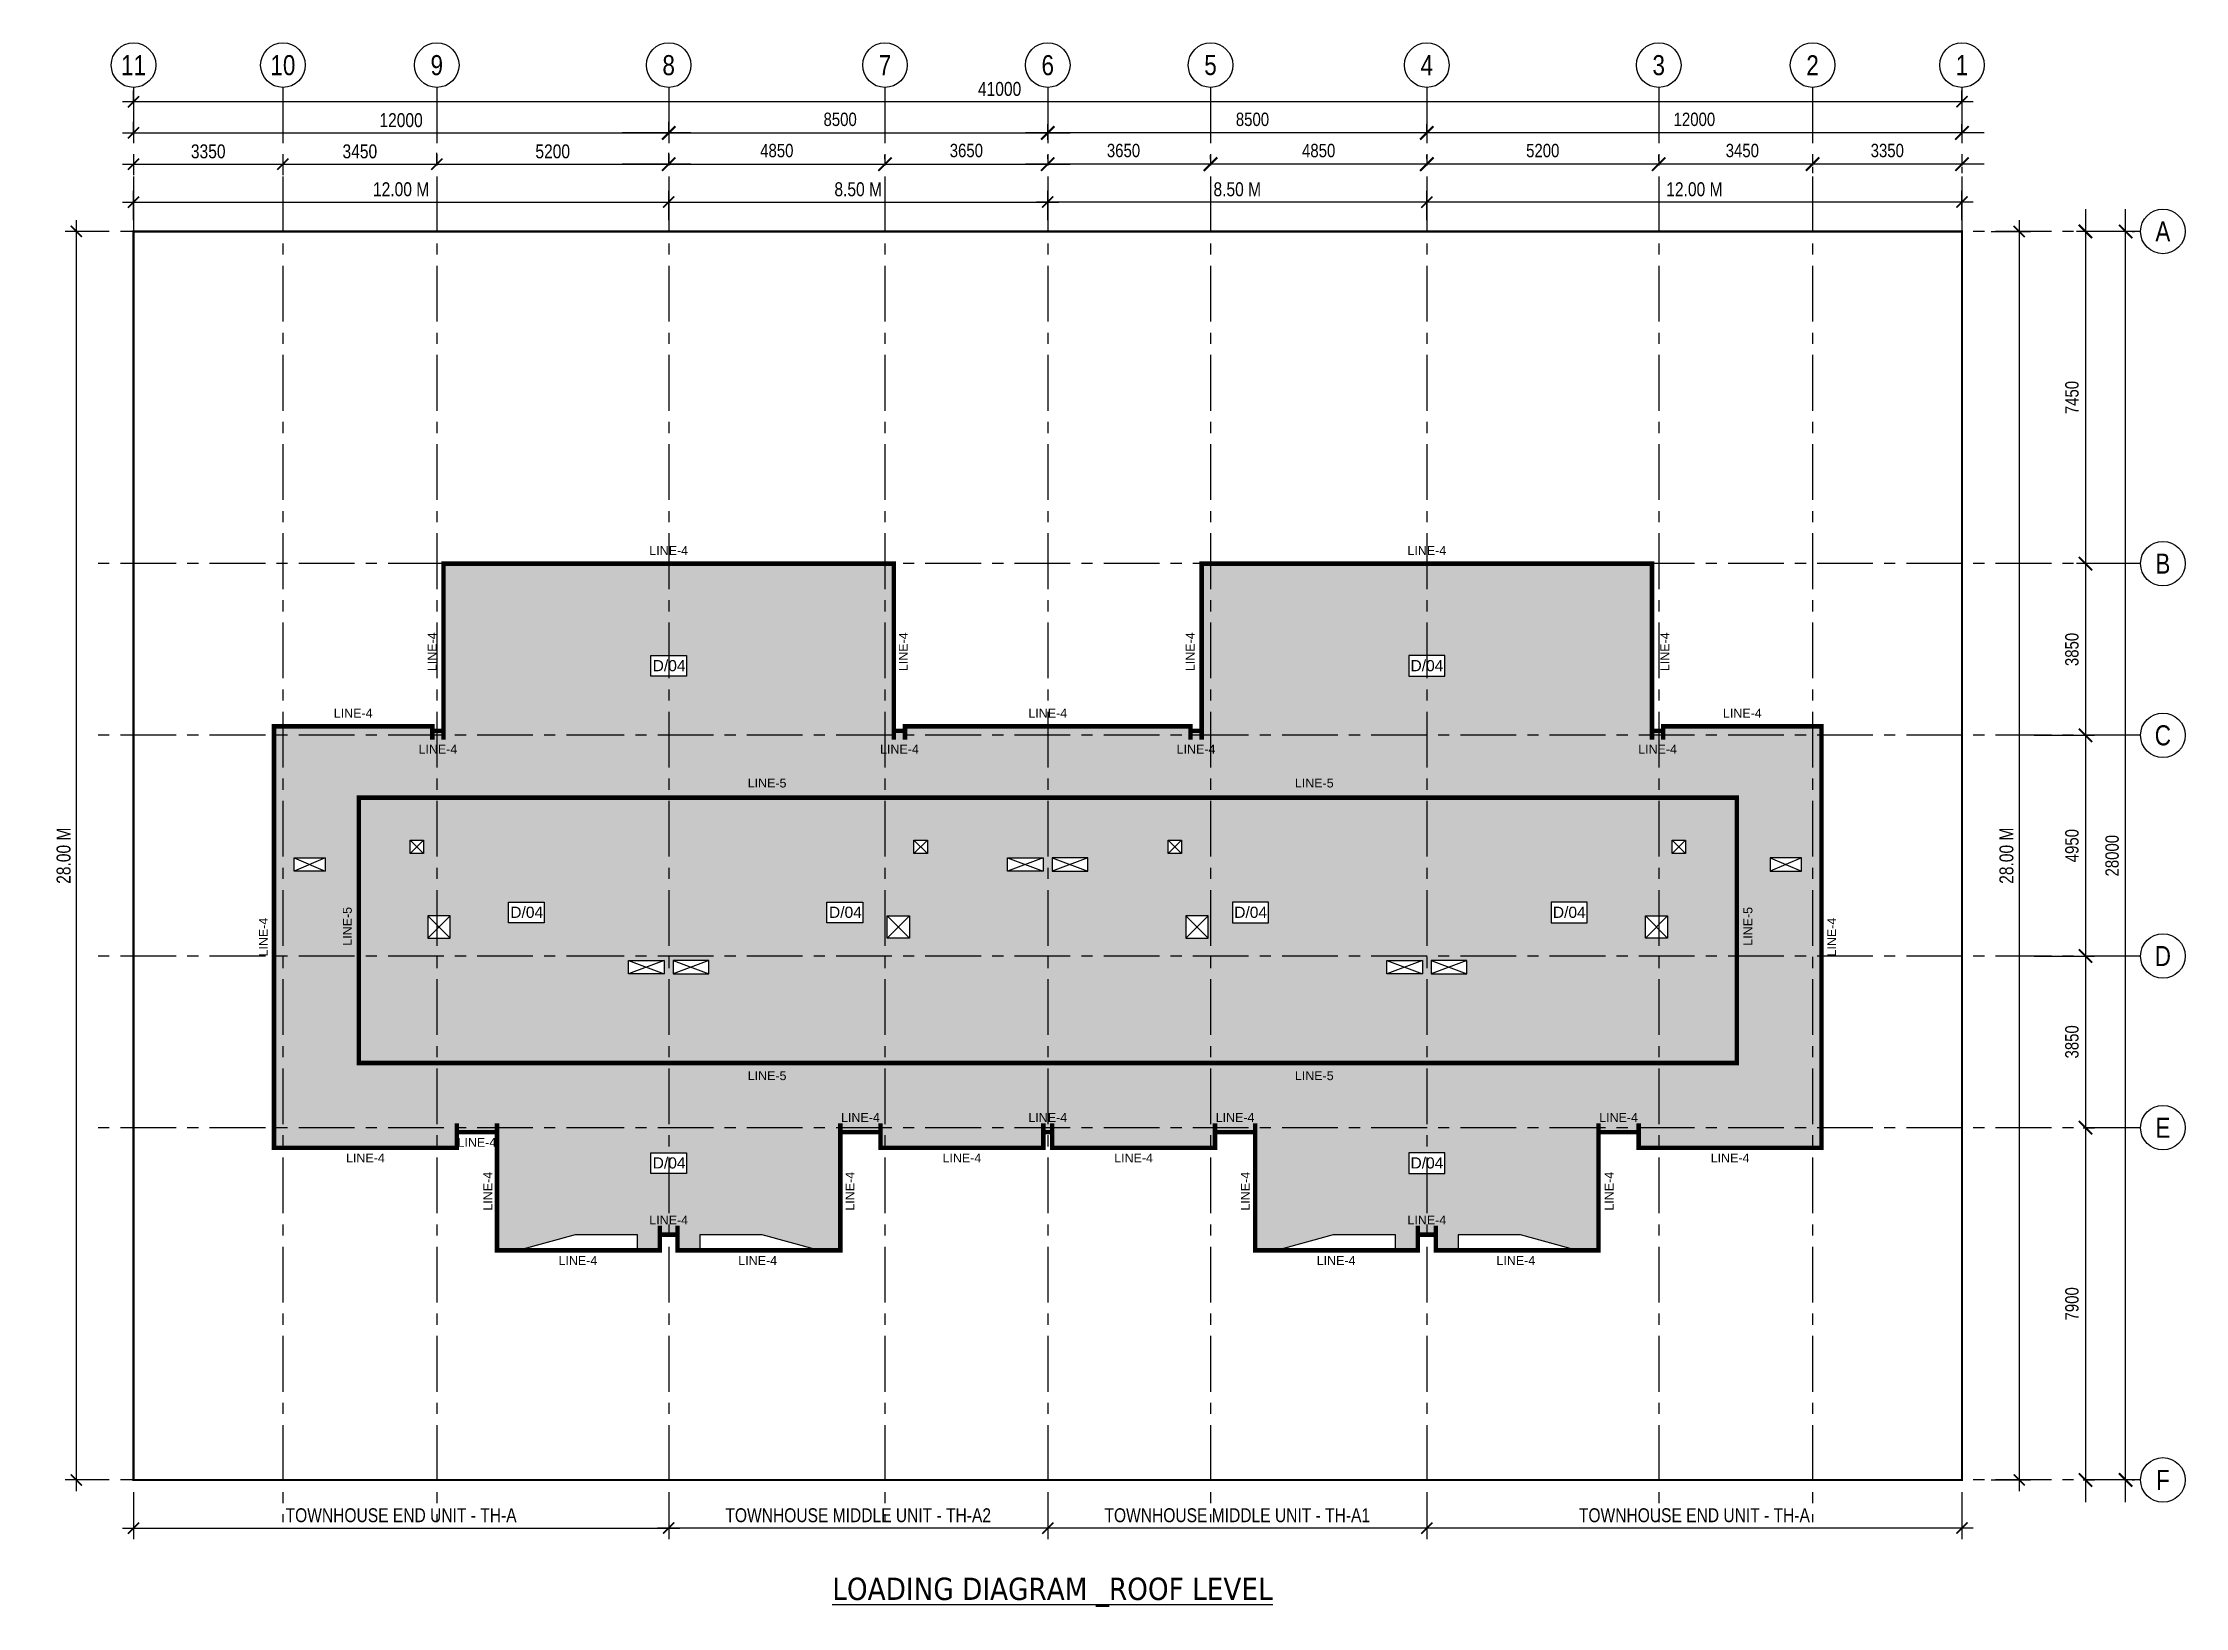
# Model space of a CAD drawing. Header units: metres. Extents: x -2 to 146, y -3 to 32.
# Drawn here: x 97.97 to 146, y -2.85 to 32.23 of the extents above; entities that cross this region are included whole.
import ezdxf
from ezdxf.enums import TextEntityAlignment as Align
from ezdxf.xclip import XClip

# ---------------------------------------------------------------- set-up
doc = ezdxf.new("R2010")
doc.units = ezdxf.units.M
doc.header["$XCLIPFRAME"] = 0
doc.header["$PDMODE"] = 34
doc.header["$PDSIZE"] = 0.1
for name, pattern in [('CENTER', [2, 1.25, -0.25, 0.25, -0.25]), ('HIDDEN', [0.375, 0.25, -0.125]), ('HIDDEN2', [0.1875, 0.125, -0.0625]), ('LAC-591-XREF-TH-A-GRID-125-4 6 8$0$CENTER', [2, 1.25, -0.25, 0.25, -0.25]), ('LAC-591-XREF-TH-A-PLOT$0$CENTER', [2, 1.25, -0.25, 0.25, -0.25]), ('LAC-591-XREF-TH-A-PLOT$0$DASHDOTX2', [2, 1, -0.5, 0, -0.5]), ('LAC-591-XREF-TH-A-PLOT-4$0$CENTER', [2, 1.25, -0.25, 0.25, -0.25])]:
    doc.linetypes.add(name, pattern=pattern)
doc.layers.get('0').update_dxf_attribs({"linetype": 'CONTINUOUS'})
doc.layers.get('DEFPOINTS').update_dxf_attribs({"linetype": 'CONTINUOUS'})
for name, color, linetype in [('LAC-591-XREF-TH-A-GRID-125-4 6 8$0$15-GRID', 8, 'LAC-591-XREF-TH-A-GRID-125-4 6 8$0$CENTER'), ('LAC-591-XREF-TH-A-GRID-125-4 6 8$0$16-GRIDN', 2, 'CONTINUOUS'), ('LAC-591-XREF-TH-A-GRID-125-4 6 8$0$17-GRIDD', 5, 'CONTINUOUS'), ('LAC-591-XREF-TH-A-PLOT$0$29-PLOT LIMIT', 5, 'LAC-591-XREF-TH-A-PLOT$0$DASHDOTX2'), ('LAC-591-XREF-TH-A-PLOT-4$0$07-DIM', 23, 'CONTINUOUS'), ('LAC-591-XREF-TH-A-PLOT-4$0$15-GRID', 8, 'LAC-591-XREF-TH-A-PLOT-4$0$CENTER'), ('LAC-591-XREF-TH-A-PLOT-4$0$16-GRIDN', 2, 'CONTINUOUS'), ('LAC-591-XREF-TH-A-PLOT-4$0$17-GRIDD', 5, 'CONTINUOUS'), ('LAC-591-XREF-TH-A-PLOT-4$0$17-GRIDD1', 5, 'CONTINUOUS'), ('S-TEXT-1', 3, 'CONTINUOUS')]:
    doc.layers.add(name, color=color, linetype=linetype)
for name, color, linetype, true_color in [('S-LINE-4', 7, 'CONTINUOUS', 0x089614), ('S-LINE-5', 7, 'FENCELINE2', 0xb10bb1), ('S-LOAD-ROOF', 7, 'CONTINUOUS', 0x940000)]:
    doc.layers.add(name, color=color, linetype=linetype, true_color=true_color)
doc.styles.add('_ACM-G-TEXT', font='arial.ttf')
doc.styles.add('Arial_1', font='arial.ttf', dxfattribs={"height": 2.458832})
doc.styles.add('LAC-591-XREF-TH-A-GRID-125-4 6 8$0$GRID-DIM-NO', font='arial.ttf', dxfattribs={"width": 0.8})
doc.styles.add('LAC-591-XREF-TH-A-PLOT-4$0$GRID-DIM-NO', font='arial.ttf', dxfattribs={"width": 0.8})
doc.styles.add('TAHOMA', font='tahoma.ttf')
doc.linetypes.add('FENCELINE2', pattern='A,0.25,-0.1,[132,ltypeshp.shx,S=0.1,R=0,X=-0.1,Y=0],-0.1,1', length=1.45)
doc.dimstyles.new('LAC-591-XREF-TH-A-GRID-125-4 6 8$0$GRID-DIM-100', dxfattribs={"dimtxt": 0.3, "dimasz": 0.3, "dimexe": 0.2, "dimexo": 0.2, "dimgap": 0.15, "dimtad": 1, "dimdec": 0, "dimlfac": 1000, "dimzin": 0, "dimdsep": 46, "dimtxsty": 'LAC-591-XREF-TH-A-GRID-125-4 6 8$0$GRID-DIM-NO', "dimblk": 'LAC-591-XREF-TH-A-GRID-125-4 6 8$0$_ARCHTICK', "dimcen": 0.5, "dimdle": 0.5, "dimclrt": 3, "dimazin": 0, "dimtfac": 1, "dimtdec": 0, "dimtix": 1, "dimtmove": 0, "dimatfit": 3, "dimfxl": 1, "dimtolj": 1, "dimtzin": 0, "dimarcsym": 0})
doc.dimstyles.new('LAC-591-XREF-TH-A-PLOT-4$0$GRID-DIM-100', dxfattribs={"dimscale": 1.25, "dimtxt": 0.25, "dimasz": 0.2, "dimexe": 0.2, "dimexo": 0.2, "dimgap": 0.1, "dimtad": 1, "dimzin": 4, "dimdsep": 46, "dimtxsty": 'LAC-591-XREF-TH-A-PLOT-4$0$GRID-DIM-NO', "dimblk": 'LAC-591-XREF-TH-A-PLOT-4$0$_ARCHTICK', "dimcen": 0.5, "dimdle": 0.2, "dimclrt": 3, "dimadec": 5, "dimazin": 0, "dimtfac": 1, "dimtix": 1, "dimtmove": 0, "dimatfit": 3, "dimfxl": 0.5, "dimfxlon": 1, "dimtolj": 1, "dimtzin": 0, "dimarcsym": 0})
doc.dimstyles.new('LAC-591-XREF-TH-A-PLOT-4$0$GRID-DIM-100A', dxfattribs={"dimscale": 1.25, "dimtxt": 0.25, "dimasz": 0.2, "dimexe": 0.2, "dimexo": 0.2, "dimgap": 0.1, "dimtad": 1, "dimdec": 0, "dimlfac": 1000, "dimzin": 4, "dimdsep": 46, "dimtxsty": 'LAC-591-XREF-TH-A-PLOT-4$0$GRID-DIM-NO', "dimblk": 'LAC-591-XREF-TH-A-PLOT-4$0$_ARCHTICK', "dimcen": 0.5, "dimdle": 0.2, "dimclrt": 3, "dimadec": 5, "dimazin": 0, "dimtfac": 1, "dimtdec": 0, "dimtix": 1, "dimtmove": 0, "dimatfit": 3, "dimfxl": 0.5, "dimfxlon": 1, "dimtolj": 1, "dimtzin": 0, "dimarcsym": 0})

msp = doc.modelspace()

# ---------------------------------------------------------------- texts
at = {"layer": 'S-LINE-4', "color": 7, "linetype": 'HIDDEN', "lineweight": 0, "style": 'Arial_1'}
for rotation, p in [(360, (112, 20.685)), (360, (129, 20.685)), (90, (106.856, 18.575)), (90, (117.421, 18.575)), (90, (123.856, 18.575)), (90, (134.499, 18.575))]:
    msp.add_text('LINE-4', height=0.2, rotation=rotation, dxfattribs=at).set_placement(p, align=Align.BOTTOM_CENTER)
at = {"layer": 'S-LINE-4', "color": 7, "linetype": 'CENTER', "lineweight": 0, "ltscale": 0.5, "style": 'Arial_1'}
for rotation, p in [(360, (104.925, 17.035)), (360, (120.5, 17.035)), (360, (136.075, 17.035)), (90, (103.071, 12.175)), (90, (138.238, 12.175)), (360, (105.2, 7.061)), (360, (118.575, 7.061)), (360, (122.425, 7.061)), (360, (135.8, 7.061))]:
    msp.add_text('LINE-4', height=0.2, rotation=rotation, dxfattribs=at).set_placement(p, align=Align.BOTTOM_CENTER)
at = {"layer": 'S-LINE-4', "color": 7, "linetype": 'FENCELINE2', "ltscale": 0.6, "style": 'Arial_1'}
for p in [(106.825, 16.23), (117.175, 16.23), (123.825, 16.23), (134.175, 16.23), (116.3, 7.97), (120.5, 7.967), (124.7, 7.97), (133.3, 7.97), (107.7, 7.411), (112, 5.67), (129, 5.67)]:
    msp.add_text('LINE-4', height=0.2, rotation=360, dxfattribs=at).set_placement(p, align=Align.BOTTOM_CENTER)
at = {"layer": 'S-LINE-4', "color": 7, "linetype": 'HIDDEN2', "lineweight": 0, "ltscale": 2, "style": 'Arial_1'}
for rotation, p in [(90, (108.106, 6.475)), (90, (116.226, 6.475)), (90, (125.091, 6.475)), (90, (133.247, 6.475)), (360, (109.965, 4.761)), (360, (113.996, 4.761)), (360, (126.965, 4.761)), (360, (130.996, 4.761))]:
    msp.add_text('LINE-4', height=0.2, rotation=rotation, dxfattribs=at).set_placement(p, align=Align.BOTTOM_CENTER)
at = {"layer": 'S-LINE-5', "color": 7, "linetype": 'FENCELINE2', "lineweight": 0, "ltscale": 0.6, "style": 'Arial_1'}
for rotation, p in [(360, (114.207, 15.47)), (360, (126.476, 15.47)), (90, (104.954, 12.416)), (90, (136.361, 12.416)), (360, (114.207, 8.907)), (360, (126.476, 8.907))]:
    msp.add_text('LINE-5', height=0.2, rotation=rotation, dxfattribs=at).set_placement(p, align=Align.BOTTOM_CENTER)
at = {"layer": 'S-LOAD-ROOF', "color": 7, "style": '_ACM-G-TEXT'}
for p in [(111.641, 18.137), (111.641, 18.137), (128.634, 18.137), (128.634, 18.137), (108.448, 12.606), (108.448, 12.606), (115.594, 12.606), (115.594, 12.606), (124.681, 12.606), (124.681, 12.606), (131.826, 12.606), (131.826, 12.606), (111.641, 6.985), (111.641, 6.985), (128.634, 6.985), (128.634, 6.985)]:
    msp.add_text('D/04', height=0.25, dxfattribs=at).set_placement(p)
at = {"layer": 'S-TEXT-1', "style": 'TAHOMA'}
msp.add_text('%%ULOADING DIAGRAM _ROOF LEVEL', height=0.5, dxfattribs=at).set_placement((120.606, -2.441), align=Align.MIDDLE_CENTER)

# ---------------------------------------------------------------- blocks, each defined once
blk = doc.blocks.new('LAC-591-XREF-TH-A-GRID-125-4 6 8$0$_ARCHTICK')
at = {"color": 0, "linetype": 'ByBlock', "ltscale": 30, "const_width": 0.15}
blk.add_lwpolyline([(-0.5, -0.5), (0.5, 0.5)], dxfattribs=at)
blk = doc.blocks.new('*D48')
at = {"layer": 'DEFPOINTS', "color": 0, "transparency": 16777216}
for p in [(37.65, 29.649), (37.65, 29.509), (41, 29.649)]:
    blk.add_point(p, dxfattribs=at)
at = {"layer": 'LAC-591-XREF-TH-A-GRID-125-4 6 8$0$17-GRIDD', "color": 0, "lineweight": -2, "transparency": 16777216}
for p, q in [((41.5, 29.509), (37.15, 29.509)), ((37.65, 29.449), (37.65, 29.309)), ((41, 29.449), (41, 29.309))]:
    blk.add_line(p, q, dxfattribs=at)
at = {"layer": 'LAC-591-XREF-TH-A-GRID-125-4 6 8$0$17-GRIDD', "color": 0, "lineweight": -2, "transparency": 16777216, "xscale": 0.3, "yscale": 0.3, "zscale": 0.3, "rotation": 180}
blk.add_blockref('LAC-591-XREF-TH-A-GRID-125-4 6 8$0$_ARCHTICK', (37.65, 29.509), dxfattribs=at)
at = {"layer": 'LAC-591-XREF-TH-A-GRID-125-4 6 8$0$17-GRIDD', "color": 0, "lineweight": -2, "transparency": 16777216, "xscale": 0.3, "yscale": 0.3, "zscale": 0.3}
blk.add_blockref('LAC-591-XREF-TH-A-GRID-125-4 6 8$0$_ARCHTICK', (41, 29.509), dxfattribs=at)
at = {"layer": 'LAC-591-XREF-TH-A-GRID-125-4 6 8$0$17-GRIDD', "color": 3, "transparency": 16777216, "insert": (39.325, 29.813), "char_height": 0.3, "attachment_point": 5, "style": 'LAC-591-XREF-TH-A-GRID-125-4 6 8$0$GRID-DIM-NO'}
blk.add_mtext('\\A1;3350', dxfattribs=at)
blk = doc.blocks.new('*D49')
at = {"layer": 'DEFPOINTS', "color": 0, "transparency": 16777216}
for p in [(34.2, 29.509), (34.2, 29.395), (37.65, 29.649)]:
    blk.add_point(p, dxfattribs=at)
at = {"layer": 'LAC-591-XREF-TH-A-GRID-125-4 6 8$0$17-GRIDD', "color": 0, "lineweight": -2, "transparency": 16777216}
for p, q in [((38.15, 29.509), (33.7, 29.509)), ((34.2, 29.595), (34.2, 29.709)), ((37.65, 29.449), (37.65, 29.309))]:
    blk.add_line(p, q, dxfattribs=at)
at = {"layer": 'LAC-591-XREF-TH-A-GRID-125-4 6 8$0$17-GRIDD', "color": 0, "lineweight": -2, "transparency": 16777216, "xscale": 0.3, "yscale": 0.3, "zscale": 0.3, "rotation": 180}
blk.add_blockref('LAC-591-XREF-TH-A-GRID-125-4 6 8$0$_ARCHTICK', (34.2, 29.509), dxfattribs=at)
at = {"layer": 'LAC-591-XREF-TH-A-GRID-125-4 6 8$0$17-GRIDD', "color": 0, "lineweight": -2, "transparency": 16777216, "xscale": 0.3, "yscale": 0.3, "zscale": 0.3}
blk.add_blockref('LAC-591-XREF-TH-A-GRID-125-4 6 8$0$_ARCHTICK', (37.65, 29.509), dxfattribs=at)
at = {"layer": 'LAC-591-XREF-TH-A-GRID-125-4 6 8$0$17-GRIDD', "color": 3, "transparency": 16777216, "insert": (36.075, 29.813), "char_height": 0.3, "attachment_point": 5, "style": 'LAC-591-XREF-TH-A-GRID-125-4 6 8$0$GRID-DIM-NO'}
blk.add_mtext('\\A1;3450', dxfattribs=at)
blk = doc.blocks.new('*D50')
at = {"layer": 'DEFPOINTS', "color": 0, "transparency": 16777216}
for p in [(29, 29.509), (29, 29.42), (34.2, 29.381)]:
    blk.add_point(p, dxfattribs=at)
at = {"layer": 'LAC-591-XREF-TH-A-GRID-125-4 6 8$0$17-GRIDD', "color": 0, "lineweight": -2, "transparency": 16777216}
for p, q in [((34.7, 29.509), (28.5, 29.509)), ((29, 29.62), (29, 29.709)), ((34.2, 29.581), (34.2, 29.709))]:
    blk.add_line(p, q, dxfattribs=at)
at = {"layer": 'LAC-591-XREF-TH-A-GRID-125-4 6 8$0$17-GRIDD', "color": 0, "lineweight": -2, "transparency": 16777216, "xscale": 0.3, "yscale": 0.3, "zscale": 0.3, "rotation": 180}
blk.add_blockref('LAC-591-XREF-TH-A-GRID-125-4 6 8$0$_ARCHTICK', (29, 29.509), dxfattribs=at)
at = {"layer": 'LAC-591-XREF-TH-A-GRID-125-4 6 8$0$17-GRIDD', "color": 0, "lineweight": -2, "transparency": 16777216, "xscale": 0.3, "yscale": 0.3, "zscale": 0.3}
blk.add_blockref('LAC-591-XREF-TH-A-GRID-125-4 6 8$0$_ARCHTICK', (34.2, 29.509), dxfattribs=at)
at = {"layer": 'LAC-591-XREF-TH-A-GRID-125-4 6 8$0$17-GRIDD', "color": 3, "transparency": 16777216, "insert": (31.6, 29.812), "char_height": 0.3, "attachment_point": 5, "style": 'LAC-591-XREF-TH-A-GRID-125-4 6 8$0$GRID-DIM-NO'}
blk.add_mtext('\\A1;5200', dxfattribs=at)
blk = doc.blocks.new('*D51')
at = {"layer": 'DEFPOINTS', "color": 0, "transparency": 16777216}
for p in [(24.15, 29.509), (24.15, 29.42), (29, 29.42)]:
    blk.add_point(p, dxfattribs=at)
at = {"layer": 'LAC-591-XREF-TH-A-GRID-125-4 6 8$0$17-GRIDD', "color": 0, "lineweight": -2, "transparency": 16777216}
for p, q in [((29.5, 29.509), (23.65, 29.509)), ((24.15, 29.62), (24.15, 29.709)), ((29, 29.62), (29, 29.709))]:
    blk.add_line(p, q, dxfattribs=at)
at = {"layer": 'LAC-591-XREF-TH-A-GRID-125-4 6 8$0$17-GRIDD', "color": 0, "lineweight": -2, "transparency": 16777216, "xscale": 0.3, "yscale": 0.3, "zscale": 0.3, "rotation": 180}
blk.add_blockref('LAC-591-XREF-TH-A-GRID-125-4 6 8$0$_ARCHTICK', (24.15, 29.509), dxfattribs=at)
at = {"layer": 'LAC-591-XREF-TH-A-GRID-125-4 6 8$0$17-GRIDD', "color": 0, "lineweight": -2, "transparency": 16777216, "xscale": 0.3, "yscale": 0.3, "zscale": 0.3}
blk.add_blockref('LAC-591-XREF-TH-A-GRID-125-4 6 8$0$_ARCHTICK', (29, 29.509), dxfattribs=at)
at = {"layer": 'LAC-591-XREF-TH-A-GRID-125-4 6 8$0$17-GRIDD', "color": 3, "transparency": 16777216, "insert": (26.575, 29.812), "char_height": 0.3, "attachment_point": 5, "style": 'LAC-591-XREF-TH-A-GRID-125-4 6 8$0$GRID-DIM-NO'}
blk.add_mtext('\\A1;4850', dxfattribs=at)
blk = doc.blocks.new('*D52')
at = {"layer": 'DEFPOINTS', "color": 0, "transparency": 16777216}
for p in [(20.5, 29.509), (20.5, 29.42), (24.15, 29.42)]:
    blk.add_point(p, dxfattribs=at)
at = {"layer": 'LAC-591-XREF-TH-A-GRID-125-4 6 8$0$17-GRIDD', "color": 0, "lineweight": -2, "transparency": 16777216}
for p, q in [((24.65, 29.509), (20, 29.509)), ((20.5, 29.62), (20.5, 29.709)), ((24.15, 29.62), (24.15, 29.709))]:
    blk.add_line(p, q, dxfattribs=at)
at = {"layer": 'LAC-591-XREF-TH-A-GRID-125-4 6 8$0$17-GRIDD', "color": 0, "lineweight": -2, "transparency": 16777216, "xscale": 0.3, "yscale": 0.3, "zscale": 0.3, "rotation": 180}
blk.add_blockref('LAC-591-XREF-TH-A-GRID-125-4 6 8$0$_ARCHTICK', (20.5, 29.509), dxfattribs=at)
at = {"layer": 'LAC-591-XREF-TH-A-GRID-125-4 6 8$0$17-GRIDD', "color": 0, "lineweight": -2, "transparency": 16777216, "xscale": 0.3, "yscale": 0.3, "zscale": 0.3}
blk.add_blockref('LAC-591-XREF-TH-A-GRID-125-4 6 8$0$_ARCHTICK', (24.15, 29.509), dxfattribs=at)
at = {"layer": 'LAC-591-XREF-TH-A-GRID-125-4 6 8$0$17-GRIDD', "color": 3, "transparency": 16777216, "insert": (22.199, 29.813), "char_height": 0.3, "attachment_point": 5, "style": 'LAC-591-XREF-TH-A-GRID-125-4 6 8$0$GRID-DIM-NO'}
blk.add_mtext('\\A1;3650', dxfattribs=at)
blk = doc.blocks.new('*D53')
at = {"layer": 'DEFPOINTS', "color": 0, "transparency": 16777216}
for p in [(29, 30.209), (29, 30.019), (41, 30.019)]:
    blk.add_point(p, dxfattribs=at)
at = {"layer": 'LAC-591-XREF-TH-A-GRID-125-4 6 8$0$17-GRIDD', "color": 0, "lineweight": -2, "transparency": 16777216}
for p, q in [((29, 30.219), (29, 30.409)), ((41, 30.219), (41, 30.409)), ((41.5, 30.209), (28.5, 30.209))]:
    blk.add_line(p, q, dxfattribs=at)
at = {"layer": 'LAC-591-XREF-TH-A-GRID-125-4 6 8$0$17-GRIDD', "color": 0, "lineweight": -2, "transparency": 16777216, "xscale": 0.3, "yscale": 0.3, "zscale": 0.3, "rotation": 180}
blk.add_blockref('LAC-591-XREF-TH-A-GRID-125-4 6 8$0$_ARCHTICK', (29, 30.209), dxfattribs=at)
at = {"layer": 'LAC-591-XREF-TH-A-GRID-125-4 6 8$0$17-GRIDD', "color": 0, "lineweight": -2, "transparency": 16777216, "xscale": 0.3, "yscale": 0.3, "zscale": 0.3}
blk.add_blockref('LAC-591-XREF-TH-A-GRID-125-4 6 8$0$_ARCHTICK', (41, 30.209), dxfattribs=at)
at = {"layer": 'LAC-591-XREF-TH-A-GRID-125-4 6 8$0$17-GRIDD', "color": 3, "transparency": 16777216, "insert": (35, 30.512), "char_height": 0.3, "attachment_point": 5, "style": 'LAC-591-XREF-TH-A-GRID-125-4 6 8$0$GRID-DIM-NO'}
blk.add_mtext('\\A1;12000', dxfattribs=at)
blk = doc.blocks.new('*D54')
at = {"layer": 'DEFPOINTS', "color": 0, "transparency": 16777216}
for p in [(20.5, 30.209), (20.5, 29.854), (29, 30.019)]:
    blk.add_point(p, dxfattribs=at)
at = {"layer": 'LAC-591-XREF-TH-A-GRID-125-4 6 8$0$17-GRIDD', "color": 0, "lineweight": -2, "transparency": 16777216}
for p, q in [((20.5, 30.054), (20.5, 30.409)), ((29, 30.219), (29, 30.409)), ((29.5, 30.209), (20, 30.209))]:
    blk.add_line(p, q, dxfattribs=at)
at = {"layer": 'LAC-591-XREF-TH-A-GRID-125-4 6 8$0$17-GRIDD', "color": 0, "lineweight": -2, "transparency": 16777216, "xscale": 0.3, "yscale": 0.3, "zscale": 0.3, "rotation": 180}
blk.add_blockref('LAC-591-XREF-TH-A-GRID-125-4 6 8$0$_ARCHTICK', (20.5, 30.209), dxfattribs=at)
at = {"layer": 'LAC-591-XREF-TH-A-GRID-125-4 6 8$0$17-GRIDD', "color": 0, "lineweight": -2, "transparency": 16777216, "xscale": 0.3, "yscale": 0.3, "zscale": 0.3}
blk.add_blockref('LAC-591-XREF-TH-A-GRID-125-4 6 8$0$_ARCHTICK', (29, 30.209), dxfattribs=at)
at = {"layer": 'LAC-591-XREF-TH-A-GRID-125-4 6 8$0$17-GRIDD', "color": 3, "transparency": 16777216, "insert": (25.091, 30.512), "char_height": 0.3, "attachment_point": 5, "style": 'LAC-591-XREF-TH-A-GRID-125-4 6 8$0$GRID-DIM-NO'}
blk.add_mtext('\\A1;8500', dxfattribs=at)
blk = doc.blocks.new('*D55')
at = {"layer": 'DEFPOINTS', "color": 0, "transparency": 16777216}
for p in [(44.693, 28), (43.77, 20.55), (44.693, 20.55)]:
    blk.add_point(p, dxfattribs=at)
at = {"layer": 'LAC-591-XREF-TH-A-GRID-125-4 6 8$0$17-GRIDD', "color": 0, "lineweight": -2, "transparency": 16777216}
for p, q in [((43.77, 28.5), (43.77, 20.05)), ((44.493, 28), (43.57, 28)), ((44.493, 20.55), (43.57, 20.55))]:
    blk.add_line(p, q, dxfattribs=at)
at = {"layer": 'LAC-591-XREF-TH-A-GRID-125-4 6 8$0$17-GRIDD', "color": 0, "lineweight": -2, "transparency": 16777216, "xscale": 0.3, "yscale": 0.3, "zscale": 0.3}
for p, rotation in [((43.77, 28), 90), ((43.77, 20.55), 270)]:
    blk.add_blockref('LAC-591-XREF-TH-A-GRID-125-4 6 8$0$_ARCHTICK', p, dxfattribs=dict(at, rotation=rotation))
at = {"layer": 'LAC-591-XREF-TH-A-GRID-125-4 6 8$0$17-GRIDD', "color": 3, "transparency": 16777216, "insert": (43.467, 24.275), "char_height": 0.3, "attachment_point": 5, "rotation": 90, "style": 'LAC-591-XREF-TH-A-GRID-125-4 6 8$0$GRID-DIM-NO'}
blk.add_mtext('\\A1;7450', dxfattribs=at)
blk = doc.blocks.new('*D56')
at = {"layer": 'DEFPOINTS', "color": 0, "transparency": 16777216}
for p in [(44.693, 20.55), (43.698, 16.7), (43.77, 16.7)]:
    blk.add_point(p, dxfattribs=at)
at = {"layer": 'LAC-591-XREF-TH-A-GRID-125-4 6 8$0$17-GRIDD', "color": 0, "lineweight": -2, "transparency": 16777216}
for p, q in [((43.77, 21.05), (43.77, 16.2)), ((44.493, 20.55), (43.57, 20.55)), ((43.898, 16.7), (43.97, 16.7))]:
    blk.add_line(p, q, dxfattribs=at)
at = {"layer": 'LAC-591-XREF-TH-A-GRID-125-4 6 8$0$17-GRIDD', "color": 0, "lineweight": -2, "transparency": 16777216, "xscale": 0.3, "yscale": 0.3, "zscale": 0.3}
for p, rotation in [((43.77, 20.55), 90), ((43.77, 16.7), 270)]:
    blk.add_blockref('LAC-591-XREF-TH-A-GRID-125-4 6 8$0$_ARCHTICK', p, dxfattribs=dict(at, rotation=rotation))
at = {"layer": 'LAC-591-XREF-TH-A-GRID-125-4 6 8$0$17-GRIDD', "color": 3, "transparency": 16777216, "insert": (43.466, 18.625), "char_height": 0.3, "attachment_point": 5, "rotation": 90, "style": 'LAC-591-XREF-TH-A-GRID-125-4 6 8$0$GRID-DIM-NO'}
blk.add_mtext('\\A1;3850', dxfattribs=at)
blk = doc.blocks.new('*D57')
at = {"layer": 'DEFPOINTS', "color": 0, "transparency": 16777216}
for p in [(42.421, 16.7), (42.421, 11.75), (43.77, 11.75)]:
    blk.add_point(p, dxfattribs=at)
at = {"layer": 'LAC-591-XREF-TH-A-GRID-125-4 6 8$0$17-GRIDD', "color": 0, "lineweight": -2, "transparency": 16777216}
for p, q in [((43.77, 17.2), (43.77, 11.25)), ((42.621, 16.7), (43.97, 16.7)), ((42.621, 11.75), (43.97, 11.75))]:
    blk.add_line(p, q, dxfattribs=at)
at = {"layer": 'LAC-591-XREF-TH-A-GRID-125-4 6 8$0$17-GRIDD', "color": 0, "lineweight": -2, "transparency": 16777216, "xscale": 0.3, "yscale": 0.3, "zscale": 0.3}
for p, rotation in [((43.77, 16.7), 90), ((43.77, 11.75), 270)]:
    blk.add_blockref('LAC-591-XREF-TH-A-GRID-125-4 6 8$0$_ARCHTICK', p, dxfattribs=dict(at, rotation=rotation))
at = {"layer": 'LAC-591-XREF-TH-A-GRID-125-4 6 8$0$17-GRIDD', "color": 3, "transparency": 16777216, "insert": (43.467, 14.225), "char_height": 0.3, "attachment_point": 5, "rotation": 90, "style": 'LAC-591-XREF-TH-A-GRID-125-4 6 8$0$GRID-DIM-NO'}
blk.add_mtext('\\A1;4950', dxfattribs=at)
blk = doc.blocks.new('*D58')
at = {"layer": 'DEFPOINTS', "color": 0, "transparency": 16777216}
for p in [(42.421, 11.75), (43.514, 7.9), (43.77, 7.9)]:
    blk.add_point(p, dxfattribs=at)
at = {"layer": 'LAC-591-XREF-TH-A-GRID-125-4 6 8$0$17-GRIDD', "color": 0, "lineweight": -2, "transparency": 16777216}
for p, q in [((43.77, 12.25), (43.77, 7.4)), ((42.621, 11.75), (43.97, 11.75)), ((43.714, 7.9), (43.97, 7.9))]:
    blk.add_line(p, q, dxfattribs=at)
at = {"layer": 'LAC-591-XREF-TH-A-GRID-125-4 6 8$0$17-GRIDD', "color": 0, "lineweight": -2, "transparency": 16777216, "xscale": 0.3, "yscale": 0.3, "zscale": 0.3}
for p, rotation in [((43.77, 11.75), 90), ((43.77, 7.9), 270)]:
    blk.add_blockref('LAC-591-XREF-TH-A-GRID-125-4 6 8$0$_ARCHTICK', p, dxfattribs=dict(at, rotation=rotation))
at = {"layer": 'LAC-591-XREF-TH-A-GRID-125-4 6 8$0$17-GRIDD', "color": 3, "transparency": 16777216, "insert": (43.466, 9.825), "char_height": 0.3, "attachment_point": 5, "rotation": 90, "style": 'LAC-591-XREF-TH-A-GRID-125-4 6 8$0$GRID-DIM-NO'}
blk.add_mtext('\\A1;3850', dxfattribs=at)
blk = doc.blocks.new('*D59')
at = {"layer": 'DEFPOINTS', "color": 0, "transparency": 16777216}
for p in [(43.514, 7.9), (43.514, 0), (43.77, 0)]:
    blk.add_point(p, dxfattribs=at)
at = {"layer": 'LAC-591-XREF-TH-A-GRID-125-4 6 8$0$17-GRIDD', "color": 0, "lineweight": -2, "transparency": 16777216}
for p, q in [((43.77, 8.4), (43.77, -0.5)), ((43.714, 7.9), (43.97, 7.9)), ((43.714, 0), (43.97, 0))]:
    blk.add_line(p, q, dxfattribs=at)
at = {"layer": 'LAC-591-XREF-TH-A-GRID-125-4 6 8$0$17-GRIDD', "color": 0, "lineweight": -2, "transparency": 16777216, "xscale": 0.3, "yscale": 0.3, "zscale": 0.3}
for p, rotation in [((43.77, 7.9), 90), ((43.77, 0), 270)]:
    blk.add_blockref('LAC-591-XREF-TH-A-GRID-125-4 6 8$0$_ARCHTICK', p, dxfattribs=dict(at, rotation=rotation))
at = {"layer": 'LAC-591-XREF-TH-A-GRID-125-4 6 8$0$17-GRIDD', "color": 3, "transparency": 16777216, "insert": (43.467, 3.95), "char_height": 0.3, "attachment_point": 5, "rotation": 90, "style": 'LAC-591-XREF-TH-A-GRID-125-4 6 8$0$GRID-DIM-NO'}
blk.add_mtext('\\A1;7900', dxfattribs=at)
blk = doc.blocks.new('*D60')
at = {"layer": 'DEFPOINTS', "color": 0, "transparency": 16777216}
for p in [(44.615, 28), (44.67, 28), (44.615, 0)]:
    blk.add_point(p, dxfattribs=at)
at = {"layer": 'LAC-591-XREF-TH-A-GRID-125-4 6 8$0$17-GRIDD', "color": 0, "lineweight": -2, "transparency": 16777216}
for p, q in [((44.67, -0.5), (44.67, 28.5)), ((44.815, 28), (44.87, 28)), ((44.815, 0), (44.87, 0))]:
    blk.add_line(p, q, dxfattribs=at)
at = {"layer": 'LAC-591-XREF-TH-A-GRID-125-4 6 8$0$17-GRIDD', "color": 0, "lineweight": -2, "transparency": 16777216, "xscale": 0.3, "yscale": 0.3, "zscale": 0.3}
for p, rotation in [((44.67, 28), 90), ((44.67, 0), 270)]:
    blk.add_blockref('LAC-591-XREF-TH-A-GRID-125-4 6 8$0$_ARCHTICK', p, dxfattribs=dict(at, rotation=rotation))
at = {"layer": 'LAC-591-XREF-TH-A-GRID-125-4 6 8$0$17-GRIDD', "color": 3, "transparency": 16777216, "insert": (44.367, 14), "char_height": 0.3, "attachment_point": 5, "rotation": 90, "style": 'LAC-591-XREF-TH-A-GRID-125-4 6 8$0$GRID-DIM-NO'}
blk.add_mtext('\\A1;28000', dxfattribs=at)
blk = doc.blocks.new('LAC-591-XREF-TH-A-GRID-125-4 6 8$0$GRID-NO')
at = {"layer": 'LAC-591-XREF-TH-A-GRID-125-4 6 8$0$16-GRIDN', "color": 5, "linetype": 'Continuous'}
blk.add_circle((0, 0.5), 0.5, dxfattribs=at)
at = {"layer": 'LAC-591-XREF-TH-A-GRID-125-4 6 8$0$16-GRIDN', "style": 'LAC-591-XREF-TH-A-GRID-125-4 6 8$0$GRID-DIM-NO', "width": 0.8}
blk.add_attdef('NO.', text='', height=0.45, dxfattribs=at).set_placement((0, 0.5), align=Align.MIDDLE)
blk = doc.blocks.new('*D61')
at = {"layer": 'DEFPOINTS', "color": 0, "transparency": 16777216}
for p in [(12, 29.42), (16.85, 29.509), (16.85, 29.42)]:
    blk.add_point(p, dxfattribs=at)
at = {"layer": 'LAC-591-XREF-TH-A-GRID-125-4 6 8$0$17-GRIDD', "color": 0, "lineweight": -2, "transparency": 16777216}
for p, q in [((11.5, 29.509), (17.35, 29.509)), ((12, 29.62), (12, 29.709)), ((16.85, 29.62), (16.85, 29.709))]:
    blk.add_line(p, q, dxfattribs=at)
at = {"layer": 'LAC-591-XREF-TH-A-GRID-125-4 6 8$0$17-GRIDD', "color": 0, "lineweight": -2, "transparency": 16777216, "xscale": 0.3, "yscale": 0.3, "zscale": 0.3, "rotation": 180}
blk.add_blockref('LAC-591-XREF-TH-A-GRID-125-4 6 8$0$_ARCHTICK', (12, 29.509), dxfattribs=at)
at = {"layer": 'LAC-591-XREF-TH-A-GRID-125-4 6 8$0$17-GRIDD', "color": 0, "lineweight": -2, "transparency": 16777216, "xscale": 0.3, "yscale": 0.3, "zscale": 0.3}
blk.add_blockref('LAC-591-XREF-TH-A-GRID-125-4 6 8$0$_ARCHTICK', (16.85, 29.509), dxfattribs=at)
at = {"layer": 'LAC-591-XREF-TH-A-GRID-125-4 6 8$0$17-GRIDD', "color": 3, "transparency": 16777216, "insert": (14.425, 29.812), "char_height": 0.3, "attachment_point": 5, "style": 'LAC-591-XREF-TH-A-GRID-125-4 6 8$0$GRID-DIM-NO'}
blk.add_mtext('\\A1;4850', dxfattribs=at)
blk = doc.blocks.new('*D62')
at = {"layer": 'DEFPOINTS', "color": 0, "transparency": 16777216}
for p in [(16.85, 29.42), (20.5, 29.509), (20.5, 29.42)]:
    blk.add_point(p, dxfattribs=at)
at = {"layer": 'LAC-591-XREF-TH-A-GRID-125-4 6 8$0$17-GRIDD', "color": 0, "lineweight": -2, "transparency": 16777216}
for p, q in [((16.35, 29.509), (21, 29.509)), ((16.85, 29.62), (16.85, 29.709)), ((20.5, 29.62), (20.5, 29.709))]:
    blk.add_line(p, q, dxfattribs=at)
at = {"layer": 'LAC-591-XREF-TH-A-GRID-125-4 6 8$0$17-GRIDD', "color": 0, "lineweight": -2, "transparency": 16777216, "xscale": 0.3, "yscale": 0.3, "zscale": 0.3, "rotation": 180}
blk.add_blockref('LAC-591-XREF-TH-A-GRID-125-4 6 8$0$_ARCHTICK', (16.85, 29.509), dxfattribs=at)
at = {"layer": 'LAC-591-XREF-TH-A-GRID-125-4 6 8$0$17-GRIDD', "color": 0, "lineweight": -2, "transparency": 16777216, "xscale": 0.3, "yscale": 0.3, "zscale": 0.3}
blk.add_blockref('LAC-591-XREF-TH-A-GRID-125-4 6 8$0$_ARCHTICK', (20.5, 29.509), dxfattribs=at)
at = {"layer": 'LAC-591-XREF-TH-A-GRID-125-4 6 8$0$17-GRIDD', "color": 3, "transparency": 16777216, "insert": (18.675, 29.813), "char_height": 0.3, "attachment_point": 5, "style": 'LAC-591-XREF-TH-A-GRID-125-4 6 8$0$GRID-DIM-NO'}
blk.add_mtext('\\A1;3650', dxfattribs=at)
blk = doc.blocks.new('*D63')
at = {"layer": 'DEFPOINTS', "color": 0, "transparency": 16777216}
for p in [(7.15, 29.509), (7.15, 29.42), (12, 29.42)]:
    blk.add_point(p, dxfattribs=at)
at = {"layer": 'LAC-591-XREF-TH-A-GRID-125-4 6 8$0$17-GRIDD', "color": 0, "lineweight": -2, "transparency": 16777216}
for p, q in [((12.5, 29.509), (6.65, 29.509)), ((7.15, 29.62), (7.15, 29.709)), ((12, 29.62), (12, 29.709))]:
    blk.add_line(p, q, dxfattribs=at)
at = {"layer": 'LAC-591-XREF-TH-A-GRID-125-4 6 8$0$17-GRIDD', "color": 0, "lineweight": -2, "transparency": 16777216, "xscale": 0.3, "yscale": 0.3, "zscale": 0.3, "rotation": 180}
blk.add_blockref('LAC-591-XREF-TH-A-GRID-125-4 6 8$0$_ARCHTICK', (7.15, 29.509), dxfattribs=at)
at = {"layer": 'LAC-591-XREF-TH-A-GRID-125-4 6 8$0$17-GRIDD', "color": 0, "lineweight": -2, "transparency": 16777216, "xscale": 0.3, "yscale": 0.3, "zscale": 0.3}
blk.add_blockref('LAC-591-XREF-TH-A-GRID-125-4 6 8$0$_ARCHTICK', (12, 29.509), dxfattribs=at)
at = {"layer": 'LAC-591-XREF-TH-A-GRID-125-4 6 8$0$17-GRIDD', "color": 3, "transparency": 16777216, "insert": (9.575, 29.812), "char_height": 0.3, "attachment_point": 5, "style": 'LAC-591-XREF-TH-A-GRID-125-4 6 8$0$GRID-DIM-NO'}
blk.add_mtext('\\A1;4850', dxfattribs=at)
blk = doc.blocks.new('*D64')
at = {"layer": 'DEFPOINTS', "color": 0, "transparency": 16777216}
for p in [(3.5, 29.509), (3.5, 29.42), (7.15, 29.42)]:
    blk.add_point(p, dxfattribs=at)
at = {"layer": 'LAC-591-XREF-TH-A-GRID-125-4 6 8$0$17-GRIDD', "color": 0, "lineweight": -2, "transparency": 16777216}
for p, q in [((7.65, 29.509), (3, 29.509)), ((3.5, 29.62), (3.5, 29.709)), ((7.15, 29.62), (7.15, 29.709))]:
    blk.add_line(p, q, dxfattribs=at)
at = {"layer": 'LAC-591-XREF-TH-A-GRID-125-4 6 8$0$17-GRIDD', "color": 0, "lineweight": -2, "transparency": 16777216, "xscale": 0.3, "yscale": 0.3, "zscale": 0.3, "rotation": 180}
blk.add_blockref('LAC-591-XREF-TH-A-GRID-125-4 6 8$0$_ARCHTICK', (3.5, 29.509), dxfattribs=at)
at = {"layer": 'LAC-591-XREF-TH-A-GRID-125-4 6 8$0$17-GRIDD', "color": 0, "lineweight": -2, "transparency": 16777216, "xscale": 0.3, "yscale": 0.3, "zscale": 0.3}
blk.add_blockref('LAC-591-XREF-TH-A-GRID-125-4 6 8$0$_ARCHTICK', (7.15, 29.509), dxfattribs=at)
at = {"layer": 'LAC-591-XREF-TH-A-GRID-125-4 6 8$0$17-GRIDD', "color": 3, "transparency": 16777216, "insert": (5.325, 29.813), "char_height": 0.3, "attachment_point": 5, "style": 'LAC-591-XREF-TH-A-GRID-125-4 6 8$0$GRID-DIM-NO'}
blk.add_mtext('\\A1;3650', dxfattribs=at)
blk = doc.blocks.new('*D65')
at = {"layer": 'DEFPOINTS', "color": 0, "transparency": 16777216}
for p in [(-5, 29.42), (-0.15, 29.509), (-0.15, 29.42)]:
    blk.add_point(p, dxfattribs=at)
at = {"layer": 'LAC-591-XREF-TH-A-GRID-125-4 6 8$0$17-GRIDD', "color": 0, "lineweight": -2, "transparency": 16777216}
for p, q in [((-5.5, 29.509), (0.35, 29.509)), ((-5, 29.62), (-5, 29.709)), ((-0.15, 29.62), (-0.15, 29.709))]:
    blk.add_line(p, q, dxfattribs=at)
at = {"layer": 'LAC-591-XREF-TH-A-GRID-125-4 6 8$0$17-GRIDD', "color": 0, "lineweight": -2, "transparency": 16777216, "xscale": 0.3, "yscale": 0.3, "zscale": 0.3, "rotation": 180}
blk.add_blockref('LAC-591-XREF-TH-A-GRID-125-4 6 8$0$_ARCHTICK', (-5, 29.509), dxfattribs=at)
at = {"layer": 'LAC-591-XREF-TH-A-GRID-125-4 6 8$0$17-GRIDD', "color": 0, "lineweight": -2, "transparency": 16777216, "xscale": 0.3, "yscale": 0.3, "zscale": 0.3}
blk.add_blockref('LAC-591-XREF-TH-A-GRID-125-4 6 8$0$_ARCHTICK', (-0.15, 29.509), dxfattribs=at)
at = {"layer": 'LAC-591-XREF-TH-A-GRID-125-4 6 8$0$17-GRIDD', "color": 3, "transparency": 16777216, "insert": (-2.575, 29.812), "char_height": 0.3, "attachment_point": 5, "style": 'LAC-591-XREF-TH-A-GRID-125-4 6 8$0$GRID-DIM-NO'}
blk.add_mtext('\\A1;4850', dxfattribs=at)
blk = doc.blocks.new('*D66')
at = {"layer": 'DEFPOINTS', "color": 0, "transparency": 16777216}
for p in [(-0.15, 29.42), (3.5, 29.509), (3.5, 29.42)]:
    blk.add_point(p, dxfattribs=at)
at = {"layer": 'LAC-591-XREF-TH-A-GRID-125-4 6 8$0$17-GRIDD', "color": 0, "lineweight": -2, "transparency": 16777216}
for p, q in [((-0.65, 29.509), (4, 29.509)), ((-0.15, 29.62), (-0.15, 29.709)), ((3.5, 29.62), (3.5, 29.709))]:
    blk.add_line(p, q, dxfattribs=at)
at = {"layer": 'LAC-591-XREF-TH-A-GRID-125-4 6 8$0$17-GRIDD', "color": 0, "lineweight": -2, "transparency": 16777216, "xscale": 0.3, "yscale": 0.3, "zscale": 0.3, "rotation": 180}
blk.add_blockref('LAC-591-XREF-TH-A-GRID-125-4 6 8$0$_ARCHTICK', (-0.15, 29.509), dxfattribs=at)
at = {"layer": 'LAC-591-XREF-TH-A-GRID-125-4 6 8$0$17-GRIDD', "color": 0, "lineweight": -2, "transparency": 16777216, "xscale": 0.3, "yscale": 0.3, "zscale": 0.3}
blk.add_blockref('LAC-591-XREF-TH-A-GRID-125-4 6 8$0$_ARCHTICK', (3.5, 29.509), dxfattribs=at)
at = {"layer": 'LAC-591-XREF-TH-A-GRID-125-4 6 8$0$17-GRIDD', "color": 3, "transparency": 16777216, "insert": (1.675, 29.813), "char_height": 0.3, "attachment_point": 5, "style": 'LAC-591-XREF-TH-A-GRID-125-4 6 8$0$GRID-DIM-NO'}
blk.add_mtext('\\A1;3650', dxfattribs=at)
blk = doc.blocks.new('*D67')
at = {"layer": 'DEFPOINTS', "color": 0, "transparency": 16777216}
for p in [(-9.85, 29.509), (-9.85, 29.42), (-5, 29.42)]:
    blk.add_point(p, dxfattribs=at)
at = {"layer": 'LAC-591-XREF-TH-A-GRID-125-4 6 8$0$17-GRIDD', "color": 0, "lineweight": -2, "transparency": 16777216}
for p, q in [((-4.5, 29.509), (-10.35, 29.509)), ((-9.85, 29.62), (-9.85, 29.709)), ((-5, 29.62), (-5, 29.709))]:
    blk.add_line(p, q, dxfattribs=at)
at = {"layer": 'LAC-591-XREF-TH-A-GRID-125-4 6 8$0$17-GRIDD', "color": 0, "lineweight": -2, "transparency": 16777216, "xscale": 0.3, "yscale": 0.3, "zscale": 0.3, "rotation": 180}
blk.add_blockref('LAC-591-XREF-TH-A-GRID-125-4 6 8$0$_ARCHTICK', (-9.85, 29.509), dxfattribs=at)
at = {"layer": 'LAC-591-XREF-TH-A-GRID-125-4 6 8$0$17-GRIDD', "color": 0, "lineweight": -2, "transparency": 16777216, "xscale": 0.3, "yscale": 0.3, "zscale": 0.3}
blk.add_blockref('LAC-591-XREF-TH-A-GRID-125-4 6 8$0$_ARCHTICK', (-5, 29.509), dxfattribs=at)
at = {"layer": 'LAC-591-XREF-TH-A-GRID-125-4 6 8$0$17-GRIDD', "color": 3, "transparency": 16777216, "insert": (-7.425, 29.812), "char_height": 0.3, "attachment_point": 5, "style": 'LAC-591-XREF-TH-A-GRID-125-4 6 8$0$GRID-DIM-NO'}
blk.add_mtext('\\A1;4850', dxfattribs=at)
blk = doc.blocks.new('*D68')
at = {"layer": 'DEFPOINTS', "color": 0, "transparency": 16777216}
for p in [(-13.5, 29.509), (-13.5, 29.42), (-9.85, 29.42)]:
    blk.add_point(p, dxfattribs=at)
at = {"layer": 'LAC-591-XREF-TH-A-GRID-125-4 6 8$0$17-GRIDD', "color": 0, "lineweight": -2, "transparency": 16777216}
for p, q in [((-9.35, 29.509), (-14, 29.509)), ((-13.5, 29.62), (-13.5, 29.709)), ((-9.85, 29.62), (-9.85, 29.709))]:
    blk.add_line(p, q, dxfattribs=at)
at = {"layer": 'LAC-591-XREF-TH-A-GRID-125-4 6 8$0$17-GRIDD', "color": 0, "lineweight": -2, "transparency": 16777216, "xscale": 0.3, "yscale": 0.3, "zscale": 0.3, "rotation": 180}
blk.add_blockref('LAC-591-XREF-TH-A-GRID-125-4 6 8$0$_ARCHTICK', (-13.5, 29.509), dxfattribs=at)
at = {"layer": 'LAC-591-XREF-TH-A-GRID-125-4 6 8$0$17-GRIDD', "color": 0, "lineweight": -2, "transparency": 16777216, "xscale": 0.3, "yscale": 0.3, "zscale": 0.3}
blk.add_blockref('LAC-591-XREF-TH-A-GRID-125-4 6 8$0$_ARCHTICK', (-9.85, 29.509), dxfattribs=at)
at = {"layer": 'LAC-591-XREF-TH-A-GRID-125-4 6 8$0$17-GRIDD', "color": 3, "transparency": 16777216, "insert": (-11.675, 29.813), "char_height": 0.3, "attachment_point": 5, "style": 'LAC-591-XREF-TH-A-GRID-125-4 6 8$0$GRID-DIM-NO'}
blk.add_mtext('\\A1;3650', dxfattribs=at)
blk = doc.blocks.new('*D69')
at = {"layer": 'DEFPOINTS', "color": 0, "transparency": 16777216}
for p in [(-34, 30.019), (-22, 30.209), (-22, 30.019)]:
    blk.add_point(p, dxfattribs=at)
at = {"layer": 'LAC-591-XREF-TH-A-GRID-125-4 6 8$0$17-GRIDD', "color": 0, "lineweight": -2, "transparency": 16777216}
for p, q in [((-34, 30.219), (-34, 30.409)), ((-22, 30.219), (-22, 30.409)), ((-34.5, 30.209), (-21.5, 30.209))]:
    blk.add_line(p, q, dxfattribs=at)
at = {"layer": 'LAC-591-XREF-TH-A-GRID-125-4 6 8$0$17-GRIDD', "color": 0, "lineweight": -2, "transparency": 16777216, "xscale": 0.3, "yscale": 0.3, "zscale": 0.3, "rotation": 180}
blk.add_blockref('LAC-591-XREF-TH-A-GRID-125-4 6 8$0$_ARCHTICK', (-34, 30.209), dxfattribs=at)
at = {"layer": 'LAC-591-XREF-TH-A-GRID-125-4 6 8$0$17-GRIDD', "color": 0, "lineweight": -2, "transparency": 16777216, "xscale": 0.3, "yscale": 0.3, "zscale": 0.3}
blk.add_blockref('LAC-591-XREF-TH-A-GRID-125-4 6 8$0$_ARCHTICK', (-22, 30.209), dxfattribs=at)
at = {"layer": 'LAC-591-XREF-TH-A-GRID-125-4 6 8$0$17-GRIDD', "color": 3, "transparency": 16777216, "insert": (-28.241, 30.512), "char_height": 0.3, "attachment_point": 5, "style": 'LAC-591-XREF-TH-A-GRID-125-4 6 8$0$GRID-DIM-NO'}
blk.add_mtext('\\A1;12000', dxfattribs=at)
blk = doc.blocks.new('*D70')
at = {"layer": 'DEFPOINTS', "color": 0, "transparency": 16777216}
for p in [(-22, 29.42), (-17.15, 29.509), (-17.15, 29.42)]:
    blk.add_point(p, dxfattribs=at)
at = {"layer": 'LAC-591-XREF-TH-A-GRID-125-4 6 8$0$17-GRIDD', "color": 0, "lineweight": -2, "transparency": 16777216}
for p, q in [((-22.5, 29.509), (-16.65, 29.509)), ((-22, 29.62), (-22, 29.709)), ((-17.15, 29.62), (-17.15, 29.709))]:
    blk.add_line(p, q, dxfattribs=at)
at = {"layer": 'LAC-591-XREF-TH-A-GRID-125-4 6 8$0$17-GRIDD', "color": 0, "lineweight": -2, "transparency": 16777216, "xscale": 0.3, "yscale": 0.3, "zscale": 0.3, "rotation": 180}
blk.add_blockref('LAC-591-XREF-TH-A-GRID-125-4 6 8$0$_ARCHTICK', (-22, 29.509), dxfattribs=at)
at = {"layer": 'LAC-591-XREF-TH-A-GRID-125-4 6 8$0$17-GRIDD', "color": 0, "lineweight": -2, "transparency": 16777216, "xscale": 0.3, "yscale": 0.3, "zscale": 0.3}
blk.add_blockref('LAC-591-XREF-TH-A-GRID-125-4 6 8$0$_ARCHTICK', (-17.15, 29.509), dxfattribs=at)
at = {"layer": 'LAC-591-XREF-TH-A-GRID-125-4 6 8$0$17-GRIDD', "color": 3, "transparency": 16777216, "insert": (-19.575, 29.812), "char_height": 0.3, "attachment_point": 5, "style": 'LAC-591-XREF-TH-A-GRID-125-4 6 8$0$GRID-DIM-NO'}
blk.add_mtext('\\A1;4850', dxfattribs=at)
blk = doc.blocks.new('*D71')
at = {"layer": 'DEFPOINTS', "color": 0, "transparency": 16777216}
for p in [(-17.15, 29.42), (-13.5, 29.509), (-13.5, 29.42)]:
    blk.add_point(p, dxfattribs=at)
at = {"layer": 'LAC-591-XREF-TH-A-GRID-125-4 6 8$0$17-GRIDD', "color": 0, "lineweight": -2, "transparency": 16777216}
for p, q in [((-17.65, 29.509), (-13, 29.509)), ((-17.15, 29.62), (-17.15, 29.709)), ((-13.5, 29.62), (-13.5, 29.709))]:
    blk.add_line(p, q, dxfattribs=at)
at = {"layer": 'LAC-591-XREF-TH-A-GRID-125-4 6 8$0$17-GRIDD', "color": 0, "lineweight": -2, "transparency": 16777216, "xscale": 0.3, "yscale": 0.3, "zscale": 0.3, "rotation": 180}
blk.add_blockref('LAC-591-XREF-TH-A-GRID-125-4 6 8$0$_ARCHTICK', (-17.15, 29.509), dxfattribs=at)
at = {"layer": 'LAC-591-XREF-TH-A-GRID-125-4 6 8$0$17-GRIDD', "color": 0, "lineweight": -2, "transparency": 16777216, "xscale": 0.3, "yscale": 0.3, "zscale": 0.3}
blk.add_blockref('LAC-591-XREF-TH-A-GRID-125-4 6 8$0$_ARCHTICK', (-13.5, 29.509), dxfattribs=at)
at = {"layer": 'LAC-591-XREF-TH-A-GRID-125-4 6 8$0$17-GRIDD', "color": 3, "transparency": 16777216, "insert": (-15.325, 29.813), "char_height": 0.3, "attachment_point": 5, "style": 'LAC-591-XREF-TH-A-GRID-125-4 6 8$0$GRID-DIM-NO'}
blk.add_mtext('\\A1;3650', dxfattribs=at)
blk = doc.blocks.new('*D72')
at = {"layer": 'DEFPOINTS', "color": 0, "transparency": 16777216}
for p in [(-34, 29.649), (-30.65, 29.649), (-30.65, 29.509)]:
    blk.add_point(p, dxfattribs=at)
at = {"layer": 'LAC-591-XREF-TH-A-GRID-125-4 6 8$0$17-GRIDD', "color": 0, "lineweight": -2, "transparency": 16777216}
for p, q in [((-34.5, 29.509), (-30.15, 29.509)), ((-34, 29.449), (-34, 29.309)), ((-30.65, 29.449), (-30.65, 29.309))]:
    blk.add_line(p, q, dxfattribs=at)
at = {"layer": 'LAC-591-XREF-TH-A-GRID-125-4 6 8$0$17-GRIDD', "color": 0, "lineweight": -2, "transparency": 16777216, "xscale": 0.3, "yscale": 0.3, "zscale": 0.3, "rotation": 180}
blk.add_blockref('LAC-591-XREF-TH-A-GRID-125-4 6 8$0$_ARCHTICK', (-34, 29.509), dxfattribs=at)
at = {"layer": 'LAC-591-XREF-TH-A-GRID-125-4 6 8$0$17-GRIDD', "color": 0, "lineweight": -2, "transparency": 16777216, "xscale": 0.3, "yscale": 0.3, "zscale": 0.3}
blk.add_blockref('LAC-591-XREF-TH-A-GRID-125-4 6 8$0$_ARCHTICK', (-30.65, 29.509), dxfattribs=at)
at = {"layer": 'LAC-591-XREF-TH-A-GRID-125-4 6 8$0$17-GRIDD', "color": 3, "transparency": 16777216, "insert": (-32.325, 29.813), "char_height": 0.3, "attachment_point": 5, "style": 'LAC-591-XREF-TH-A-GRID-125-4 6 8$0$GRID-DIM-NO'}
blk.add_mtext('\\A1;3350', dxfattribs=at)
blk = doc.blocks.new('*D73')
at = {"layer": 'DEFPOINTS', "color": 0, "transparency": 16777216}
for p in [(-30.65, 29.649), (-27.2, 29.509), (-27.2, 29.395)]:
    blk.add_point(p, dxfattribs=at)
at = {"layer": 'LAC-591-XREF-TH-A-GRID-125-4 6 8$0$17-GRIDD', "color": 0, "lineweight": -2, "transparency": 16777216}
for p, q in [((-31.15, 29.509), (-26.7, 29.509)), ((-30.65, 29.449), (-30.65, 29.309)), ((-27.2, 29.595), (-27.2, 29.709))]:
    blk.add_line(p, q, dxfattribs=at)
at = {"layer": 'LAC-591-XREF-TH-A-GRID-125-4 6 8$0$17-GRIDD', "color": 0, "lineweight": -2, "transparency": 16777216, "xscale": 0.3, "yscale": 0.3, "zscale": 0.3, "rotation": 180}
blk.add_blockref('LAC-591-XREF-TH-A-GRID-125-4 6 8$0$_ARCHTICK', (-30.65, 29.509), dxfattribs=at)
at = {"layer": 'LAC-591-XREF-TH-A-GRID-125-4 6 8$0$17-GRIDD', "color": 0, "lineweight": -2, "transparency": 16777216, "xscale": 0.3, "yscale": 0.3, "zscale": 0.3}
blk.add_blockref('LAC-591-XREF-TH-A-GRID-125-4 6 8$0$_ARCHTICK', (-27.2, 29.509), dxfattribs=at)
at = {"layer": 'LAC-591-XREF-TH-A-GRID-125-4 6 8$0$17-GRIDD', "color": 3, "transparency": 16777216, "insert": (-28.925, 29.813), "char_height": 0.3, "attachment_point": 5, "style": 'LAC-591-XREF-TH-A-GRID-125-4 6 8$0$GRID-DIM-NO'}
blk.add_mtext('\\A1;3450', dxfattribs=at)
blk = doc.blocks.new('*D74')
at = {"layer": 'DEFPOINTS', "color": 0, "transparency": 16777216}
for p in [(-27.2, 29.381), (-22, 29.509), (-22, 29.42)]:
    blk.add_point(p, dxfattribs=at)
at = {"layer": 'LAC-591-XREF-TH-A-GRID-125-4 6 8$0$17-GRIDD', "color": 0, "lineweight": -2, "transparency": 16777216}
for p, q in [((-27.7, 29.509), (-21.5, 29.509)), ((-27.2, 29.581), (-27.2, 29.709)), ((-22, 29.62), (-22, 29.709))]:
    blk.add_line(p, q, dxfattribs=at)
at = {"layer": 'LAC-591-XREF-TH-A-GRID-125-4 6 8$0$17-GRIDD', "color": 0, "lineweight": -2, "transparency": 16777216, "xscale": 0.3, "yscale": 0.3, "zscale": 0.3, "rotation": 180}
blk.add_blockref('LAC-591-XREF-TH-A-GRID-125-4 6 8$0$_ARCHTICK', (-27.2, 29.509), dxfattribs=at)
at = {"layer": 'LAC-591-XREF-TH-A-GRID-125-4 6 8$0$17-GRIDD', "color": 0, "lineweight": -2, "transparency": 16777216, "xscale": 0.3, "yscale": 0.3, "zscale": 0.3}
blk.add_blockref('LAC-591-XREF-TH-A-GRID-125-4 6 8$0$_ARCHTICK', (-22, 29.509), dxfattribs=at)
at = {"layer": 'LAC-591-XREF-TH-A-GRID-125-4 6 8$0$17-GRIDD', "color": 3, "transparency": 16777216, "insert": (-24.6, 29.812), "char_height": 0.3, "attachment_point": 5, "style": 'LAC-591-XREF-TH-A-GRID-125-4 6 8$0$GRID-DIM-NO'}
blk.add_mtext('\\A1;5200', dxfattribs=at)
blk = doc.blocks.new('*D75')
at = {"layer": 'DEFPOINTS', "color": 0, "transparency": 16777216}
for p in [(12, 30.019), (20.5, 30.209), (20.5, 29.854)]:
    blk.add_point(p, dxfattribs=at)
at = {"layer": 'LAC-591-XREF-TH-A-GRID-125-4 6 8$0$17-GRIDD', "color": 0, "lineweight": -2, "transparency": 16777216}
for p, q in [((12, 30.219), (12, 30.409)), ((20.5, 30.054), (20.5, 30.409)), ((11.5, 30.209), (21, 30.209))]:
    blk.add_line(p, q, dxfattribs=at)
at = {"layer": 'LAC-591-XREF-TH-A-GRID-125-4 6 8$0$17-GRIDD', "color": 0, "lineweight": -2, "transparency": 16777216, "xscale": 0.3, "yscale": 0.3, "zscale": 0.3, "rotation": 180}
blk.add_blockref('LAC-591-XREF-TH-A-GRID-125-4 6 8$0$_ARCHTICK', (12, 30.209), dxfattribs=at)
at = {"layer": 'LAC-591-XREF-TH-A-GRID-125-4 6 8$0$17-GRIDD', "color": 0, "lineweight": -2, "transparency": 16777216, "xscale": 0.3, "yscale": 0.3, "zscale": 0.3}
blk.add_blockref('LAC-591-XREF-TH-A-GRID-125-4 6 8$0$_ARCHTICK', (20.5, 30.209), dxfattribs=at)
at = {"layer": 'LAC-591-XREF-TH-A-GRID-125-4 6 8$0$17-GRIDD', "color": 3, "transparency": 16777216, "insert": (15.845, 30.512), "char_height": 0.3, "attachment_point": 5, "style": 'LAC-591-XREF-TH-A-GRID-125-4 6 8$0$GRID-DIM-NO'}
blk.add_mtext('\\A1;8500', dxfattribs=at)
blk = doc.blocks.new('*D76')
at = {"layer": 'DEFPOINTS', "color": 0, "transparency": 16777216}
for p in [(-5, 30.019), (3.5, 30.209), (3.5, 29.854)]:
    blk.add_point(p, dxfattribs=at)
at = {"layer": 'LAC-591-XREF-TH-A-GRID-125-4 6 8$0$17-GRIDD', "color": 0, "lineweight": -2, "transparency": 16777216}
for p, q in [((-5, 30.219), (-5, 30.409)), ((3.5, 30.054), (3.5, 30.409)), ((-5.5, 30.209), (4, 30.209))]:
    blk.add_line(p, q, dxfattribs=at)
at = {"layer": 'LAC-591-XREF-TH-A-GRID-125-4 6 8$0$17-GRIDD', "color": 0, "lineweight": -2, "transparency": 16777216, "xscale": 0.3, "yscale": 0.3, "zscale": 0.3, "rotation": 180}
blk.add_blockref('LAC-591-XREF-TH-A-GRID-125-4 6 8$0$_ARCHTICK', (-5, 30.209), dxfattribs=at)
at = {"layer": 'LAC-591-XREF-TH-A-GRID-125-4 6 8$0$17-GRIDD', "color": 0, "lineweight": -2, "transparency": 16777216, "xscale": 0.3, "yscale": 0.3, "zscale": 0.3}
blk.add_blockref('LAC-591-XREF-TH-A-GRID-125-4 6 8$0$_ARCHTICK', (3.5, 30.209), dxfattribs=at)
at = {"layer": 'LAC-591-XREF-TH-A-GRID-125-4 6 8$0$17-GRIDD', "color": 3, "transparency": 16777216, "insert": (-1.121, 30.512), "char_height": 0.3, "attachment_point": 5, "style": 'LAC-591-XREF-TH-A-GRID-125-4 6 8$0$GRID-DIM-NO'}
blk.add_mtext('\\A1;8500', dxfattribs=at)
blk = doc.blocks.new('*D77')
at = {"layer": 'DEFPOINTS', "color": 0, "transparency": 16777216}
for p in [(3.5, 30.209), (3.5, 29.854), (12, 30.019)]:
    blk.add_point(p, dxfattribs=at)
at = {"layer": 'LAC-591-XREF-TH-A-GRID-125-4 6 8$0$17-GRIDD', "color": 0, "lineweight": -2, "transparency": 16777216}
for p, q in [((3.5, 30.054), (3.5, 30.409)), ((12, 30.219), (12, 30.409)), ((12.5, 30.209), (3, 30.209))]:
    blk.add_line(p, q, dxfattribs=at)
at = {"layer": 'LAC-591-XREF-TH-A-GRID-125-4 6 8$0$17-GRIDD', "color": 0, "lineweight": -2, "transparency": 16777216, "xscale": 0.3, "yscale": 0.3, "zscale": 0.3, "rotation": 180}
blk.add_blockref('LAC-591-XREF-TH-A-GRID-125-4 6 8$0$_ARCHTICK', (3.5, 30.209), dxfattribs=at)
at = {"layer": 'LAC-591-XREF-TH-A-GRID-125-4 6 8$0$17-GRIDD', "color": 0, "lineweight": -2, "transparency": 16777216, "xscale": 0.3, "yscale": 0.3, "zscale": 0.3}
blk.add_blockref('LAC-591-XREF-TH-A-GRID-125-4 6 8$0$_ARCHTICK', (12, 30.209), dxfattribs=at)
at = {"layer": 'LAC-591-XREF-TH-A-GRID-125-4 6 8$0$17-GRIDD', "color": 3, "transparency": 16777216, "insert": (8.207, 30.512), "char_height": 0.3, "attachment_point": 5, "style": 'LAC-591-XREF-TH-A-GRID-125-4 6 8$0$GRID-DIM-NO'}
blk.add_mtext('\\A1;8500', dxfattribs=at)
blk = doc.blocks.new('*D78')
at = {"layer": 'DEFPOINTS', "color": 0, "transparency": 16777216}
for p in [(-13.5, 30.209), (-13.5, 29.854), (-5, 30.019)]:
    blk.add_point(p, dxfattribs=at)
at = {"layer": 'LAC-591-XREF-TH-A-GRID-125-4 6 8$0$17-GRIDD', "color": 0, "lineweight": -2, "transparency": 16777216}
for p, q in [((-13.5, 30.054), (-13.5, 30.409)), ((-5, 30.219), (-5, 30.409)), ((-4.5, 30.209), (-14, 30.209))]:
    blk.add_line(p, q, dxfattribs=at)
at = {"layer": 'LAC-591-XREF-TH-A-GRID-125-4 6 8$0$17-GRIDD', "color": 0, "lineweight": -2, "transparency": 16777216, "xscale": 0.3, "yscale": 0.3, "zscale": 0.3, "rotation": 180}
blk.add_blockref('LAC-591-XREF-TH-A-GRID-125-4 6 8$0$_ARCHTICK', (-13.5, 30.209), dxfattribs=at)
at = {"layer": 'LAC-591-XREF-TH-A-GRID-125-4 6 8$0$17-GRIDD', "color": 0, "lineweight": -2, "transparency": 16777216, "xscale": 0.3, "yscale": 0.3, "zscale": 0.3}
blk.add_blockref('LAC-591-XREF-TH-A-GRID-125-4 6 8$0$_ARCHTICK', (-5, 30.209), dxfattribs=at)
at = {"layer": 'LAC-591-XREF-TH-A-GRID-125-4 6 8$0$17-GRIDD', "color": 3, "transparency": 16777216, "insert": (-8.807, 30.512), "char_height": 0.3, "attachment_point": 5, "style": 'LAC-591-XREF-TH-A-GRID-125-4 6 8$0$GRID-DIM-NO'}
blk.add_mtext('\\A1;8500', dxfattribs=at)
blk = doc.blocks.new('*D79')
at = {"layer": 'DEFPOINTS', "color": 0, "transparency": 16777216}
for p in [(-22, 30.019), (-13.5, 30.209), (-13.5, 29.854)]:
    blk.add_point(p, dxfattribs=at)
at = {"layer": 'LAC-591-XREF-TH-A-GRID-125-4 6 8$0$17-GRIDD', "color": 0, "lineweight": -2, "transparency": 16777216}
for p, q in [((-22, 30.219), (-22, 30.409)), ((-13.5, 30.054), (-13.5, 30.409)), ((-22.5, 30.209), (-13, 30.209))]:
    blk.add_line(p, q, dxfattribs=at)
at = {"layer": 'LAC-591-XREF-TH-A-GRID-125-4 6 8$0$17-GRIDD', "color": 0, "lineweight": -2, "transparency": 16777216, "xscale": 0.3, "yscale": 0.3, "zscale": 0.3, "rotation": 180}
blk.add_blockref('LAC-591-XREF-TH-A-GRID-125-4 6 8$0$_ARCHTICK', (-22, 30.209), dxfattribs=at)
at = {"layer": 'LAC-591-XREF-TH-A-GRID-125-4 6 8$0$17-GRIDD', "color": 0, "lineweight": -2, "transparency": 16777216, "xscale": 0.3, "yscale": 0.3, "zscale": 0.3}
blk.add_blockref('LAC-591-XREF-TH-A-GRID-125-4 6 8$0$_ARCHTICK', (-13.5, 30.209), dxfattribs=at)
at = {"layer": 'LAC-591-XREF-TH-A-GRID-125-4 6 8$0$17-GRIDD', "color": 3, "transparency": 16777216, "insert": (-18.141, 30.512), "char_height": 0.3, "attachment_point": 5, "style": 'LAC-591-XREF-TH-A-GRID-125-4 6 8$0$GRID-DIM-NO'}
blk.add_mtext('\\A1;8500', dxfattribs=at)
blk = doc.blocks.new('LAC-591-XREF-TH-A-PLOT-4$0$_ARCHTICK')
at = {"color": 0, "linetype": 'ByBlock', "ltscale": 30, "const_width": 0.15}
blk.add_lwpolyline([(-0.5, -0.5), (0.5, 0.5)], dxfattribs=at)
blk = doc.blocks.new('*D39')
at = {"layer": 'DEFPOINTS', "color": 0, "transparency": 16777216}
for p in [(0, 28), (0, 0), (-1.283, 0)]:
    blk.add_point(p, dxfattribs=at)
at = {"layer": 'LAC-591-XREF-TH-A-PLOT-4$0$17-GRIDD', "color": 0, "lineweight": -2, "transparency": 16777216}
for p, q in [((-0.658, 28), (-1.533, 28)), ((-1.283, 28.25), (-1.283, -0.25)), ((-0.658, 0), (-1.533, 0))]:
    blk.add_line(p, q, dxfattribs=at)
at = {"layer": 'LAC-591-XREF-TH-A-PLOT-4$0$17-GRIDD', "color": 0, "lineweight": -2, "transparency": 16777216, "xscale": 0.25, "yscale": 0.25, "zscale": 0.25}
for p, rotation in [((-1.283, 28), 90), ((-1.283, 0), 270)]:
    blk.add_blockref('LAC-591-XREF-TH-A-PLOT-4$0$_ARCHTICK', p, dxfattribs=dict(at, rotation=rotation))
at = {"layer": 'LAC-591-XREF-TH-A-PLOT-4$0$17-GRIDD', "color": 3, "transparency": 16777216, "insert": (-1.567, 14), "char_height": 0.3125, "attachment_point": 5, "rotation": 90, "style": 'LAC-591-XREF-TH-A-PLOT-4$0$GRID-DIM-NO'}
blk.add_mtext('\\A1;28.00 M', dxfattribs=at)
blk = doc.blocks.new('*D37')
at = {"layer": 'DEFPOINTS', "color": 0, "transparency": 16777216}
for p in [(29, 0), (41, 0), (29, -1.08)]:
    blk.add_point(p, dxfattribs=at)
at = {"layer": 'LAC-591-XREF-TH-A-PLOT-4$0$17-GRIDD1', "color": 0, "lineweight": -2, "transparency": 16777216}
for p, q in [((29, -0.455), (29, -1.33)), ((41, -0.455), (41, -1.33)), ((41.25, -1.08), (28.75, -1.08))]:
    blk.add_line(p, q, dxfattribs=at)
at = {"layer": 'LAC-591-XREF-TH-A-PLOT-4$0$17-GRIDD1', "color": 0, "lineweight": -2, "transparency": 16777216, "xscale": 0.25, "yscale": 0.25, "zscale": 0.25, "rotation": 180}
blk.add_blockref('LAC-591-XREF-TH-A-PLOT-4$0$_ARCHTICK', (29, -1.08), dxfattribs=at)
at = {"layer": 'LAC-591-XREF-TH-A-PLOT-4$0$17-GRIDD1', "color": 0, "lineweight": -2, "transparency": 16777216, "xscale": 0.25, "yscale": 0.25, "zscale": 0.25}
blk.add_blockref('LAC-591-XREF-TH-A-PLOT-4$0$_ARCHTICK', (41, -1.08), dxfattribs=at)
at = {"layer": 'LAC-591-XREF-TH-A-PLOT-4$0$17-GRIDD1', "color": 3, "transparency": 16777216, "insert": (35, -0.793), "char_height": 0.3125, "attachment_point": 5, "style": 'LAC-591-XREF-TH-A-PLOT-4$0$GRID-DIM-NO'}
blk.add_mtext('\\A1;TOWNHOUSE END UNIT - TH-A', dxfattribs=at)
blk = doc.blocks.new('*D38')
at = {"layer": 'DEFPOINTS', "color": 0, "transparency": 16777216}
for p in [(29, 28.659), (29, 28), (41, 28)]:
    blk.add_point(p, dxfattribs=at)
at = {"layer": 'LAC-591-XREF-TH-A-PLOT-4$0$17-GRIDD', "color": 0, "lineweight": -2, "transparency": 16777216}
for p, q in [((29, 28.25), (29, 28.909)), ((41, 28.25), (41, 28.909)), ((41.25, 28.659), (28.75, 28.659))]:
    blk.add_line(p, q, dxfattribs=at)
at = {"layer": 'LAC-591-XREF-TH-A-PLOT-4$0$17-GRIDD', "color": 0, "lineweight": -2, "transparency": 16777216, "xscale": 0.25, "yscale": 0.25, "zscale": 0.25, "rotation": 180}
blk.add_blockref('LAC-591-XREF-TH-A-PLOT-4$0$_ARCHTICK', (29, 28.659), dxfattribs=at)
at = {"layer": 'LAC-591-XREF-TH-A-PLOT-4$0$17-GRIDD', "color": 0, "lineweight": -2, "transparency": 16777216, "xscale": 0.25, "yscale": 0.25, "zscale": 0.25}
blk.add_blockref('LAC-591-XREF-TH-A-PLOT-4$0$_ARCHTICK', (41, 28.659), dxfattribs=at)
at = {"layer": 'LAC-591-XREF-TH-A-PLOT-4$0$17-GRIDD', "color": 3, "transparency": 16777216, "insert": (35, 28.944), "char_height": 0.3125, "attachment_point": 5, "style": 'LAC-591-XREF-TH-A-PLOT-4$0$GRID-DIM-NO'}
blk.add_mtext('\\A1;12.00 M', dxfattribs=at)
blk = doc.blocks.new('*D30')
at = {"layer": 'DEFPOINTS', "color": 0, "transparency": 16777216}
for p in [(41, 28), (41, 0), (42.283, 0)]:
    blk.add_point(p, dxfattribs=at)
at = {"layer": 'LAC-591-XREF-TH-A-PLOT-4$0$17-GRIDD', "color": 0, "lineweight": -2, "transparency": 16777216}
for p, q in [((41.658, 28), (42.533, 28)), ((42.283, 28.25), (42.283, -0.25)), ((41.658, 0), (42.533, 0))]:
    blk.add_line(p, q, dxfattribs=at)
at = {"layer": 'LAC-591-XREF-TH-A-PLOT-4$0$17-GRIDD', "color": 0, "lineweight": -2, "transparency": 16777216, "xscale": 0.25, "yscale": 0.25, "zscale": 0.25}
for p, rotation in [((42.283, 28), 90), ((42.283, 0), 270)]:
    blk.add_blockref('LAC-591-XREF-TH-A-PLOT-4$0$_ARCHTICK', p, dxfattribs=dict(at, rotation=rotation))
at = {"layer": 'LAC-591-XREF-TH-A-PLOT-4$0$17-GRIDD', "color": 3, "transparency": 16777216, "insert": (41.998, 14), "char_height": 0.3125, "attachment_point": 5, "rotation": 90, "style": 'LAC-591-XREF-TH-A-PLOT-4$0$GRID-DIM-NO'}
blk.add_mtext('\\A1;28.00 M', dxfattribs=at)
blk = doc.blocks.new('*D31')
at = {"layer": 'DEFPOINTS', "color": 0, "transparency": 16777216}
for p in [(20.5, 28.659), (20.5, 28), (29, 28)]:
    blk.add_point(p, dxfattribs=at)
at = {"layer": 'LAC-591-XREF-TH-A-PLOT-4$0$17-GRIDD', "color": 0, "lineweight": -2, "transparency": 16777216}
for p, q in [((20.5, 28.25), (20.5, 28.909)), ((29, 28.25), (29, 28.909)), ((29.25, 28.659), (20.25, 28.659))]:
    blk.add_line(p, q, dxfattribs=at)
at = {"layer": 'LAC-591-XREF-TH-A-PLOT-4$0$17-GRIDD', "color": 0, "lineweight": -2, "transparency": 16777216, "xscale": 0.25, "yscale": 0.25, "zscale": 0.25, "rotation": 180}
blk.add_blockref('LAC-591-XREF-TH-A-PLOT-4$0$_ARCHTICK', (20.5, 28.659), dxfattribs=at)
at = {"layer": 'LAC-591-XREF-TH-A-PLOT-4$0$17-GRIDD', "color": 0, "lineweight": -2, "transparency": 16777216, "xscale": 0.25, "yscale": 0.25, "zscale": 0.25}
blk.add_blockref('LAC-591-XREF-TH-A-PLOT-4$0$_ARCHTICK', (29, 28.659), dxfattribs=at)
at = {"layer": 'LAC-591-XREF-TH-A-PLOT-4$0$17-GRIDD', "color": 3, "transparency": 16777216, "insert": (24.75, 28.944), "char_height": 0.3125, "attachment_point": 5, "style": 'LAC-591-XREF-TH-A-PLOT-4$0$GRID-DIM-NO'}
blk.add_mtext('\\A1;8.50 M', dxfattribs=at)
blk = doc.blocks.new('*D32')
at = {"layer": 'DEFPOINTS', "color": 0, "transparency": 16777216}
for p in [(20.5, 28.659), (12, 28), (20.5, 28)]:
    blk.add_point(p, dxfattribs=at)
at = {"layer": 'LAC-591-XREF-TH-A-PLOT-4$0$17-GRIDD', "color": 0, "lineweight": -2, "transparency": 16777216}
for p, q in [((12, 28.25), (12, 28.909)), ((20.5, 28.25), (20.5, 28.909)), ((11.75, 28.659), (20.75, 28.659))]:
    blk.add_line(p, q, dxfattribs=at)
at = {"layer": 'LAC-591-XREF-TH-A-PLOT-4$0$17-GRIDD', "color": 0, "lineweight": -2, "transparency": 16777216, "xscale": 0.25, "yscale": 0.25, "zscale": 0.25, "rotation": 180}
blk.add_blockref('LAC-591-XREF-TH-A-PLOT-4$0$_ARCHTICK', (12, 28.659), dxfattribs=at)
at = {"layer": 'LAC-591-XREF-TH-A-PLOT-4$0$17-GRIDD', "color": 0, "lineweight": -2, "transparency": 16777216, "xscale": 0.25, "yscale": 0.25, "zscale": 0.25}
blk.add_blockref('LAC-591-XREF-TH-A-PLOT-4$0$_ARCHTICK', (20.5, 28.659), dxfattribs=at)
at = {"layer": 'LAC-591-XREF-TH-A-PLOT-4$0$17-GRIDD', "color": 3, "transparency": 16777216, "insert": (16.25, 28.944), "char_height": 0.3125, "attachment_point": 5, "style": 'LAC-591-XREF-TH-A-PLOT-4$0$GRID-DIM-NO'}
blk.add_mtext('\\A1;8.50 M', dxfattribs=at)
blk = doc.blocks.new('*D33')
at = {"layer": 'DEFPOINTS', "color": 0, "transparency": 16777216}
for p in [(12, 28.659), (0, 28), (12, 28)]:
    blk.add_point(p, dxfattribs=at)
at = {"layer": 'LAC-591-XREF-TH-A-PLOT-4$0$17-GRIDD', "color": 0, "lineweight": -2, "transparency": 16777216}
for p, q in [((0, 28.25), (0, 28.909)), ((12, 28.25), (12, 28.909)), ((-0.25, 28.659), (12.25, 28.659))]:
    blk.add_line(p, q, dxfattribs=at)
at = {"layer": 'LAC-591-XREF-TH-A-PLOT-4$0$17-GRIDD', "color": 0, "lineweight": -2, "transparency": 16777216, "xscale": 0.25, "yscale": 0.25, "zscale": 0.25, "rotation": 180}
blk.add_blockref('LAC-591-XREF-TH-A-PLOT-4$0$_ARCHTICK', (0, 28.659), dxfattribs=at)
at = {"layer": 'LAC-591-XREF-TH-A-PLOT-4$0$17-GRIDD', "color": 0, "lineweight": -2, "transparency": 16777216, "xscale": 0.25, "yscale": 0.25, "zscale": 0.25}
blk.add_blockref('LAC-591-XREF-TH-A-PLOT-4$0$_ARCHTICK', (12, 28.659), dxfattribs=at)
at = {"layer": 'LAC-591-XREF-TH-A-PLOT-4$0$17-GRIDD', "color": 3, "transparency": 16777216, "insert": (6, 28.944), "char_height": 0.3125, "attachment_point": 5, "style": 'LAC-591-XREF-TH-A-PLOT-4$0$GRID-DIM-NO'}
blk.add_mtext('\\A1;12.00 M', dxfattribs=at)
blk = doc.blocks.new('*D34')
at = {"layer": 'DEFPOINTS', "color": 0, "transparency": 16777216}
for p in [(20.5, 0.217), (29, 0), (20.5, -1.08)]:
    blk.add_point(p, dxfattribs=at)
at = {"layer": 'LAC-591-XREF-TH-A-PLOT-4$0$17-GRIDD1', "color": 0, "lineweight": -2, "transparency": 16777216}
for p, q in [((20.5, -0.455), (20.5, -1.33)), ((29, -0.455), (29, -1.33)), ((29.25, -1.08), (20.25, -1.08))]:
    blk.add_line(p, q, dxfattribs=at)
at = {"layer": 'LAC-591-XREF-TH-A-PLOT-4$0$17-GRIDD1', "color": 0, "lineweight": -2, "transparency": 16777216, "xscale": 0.25, "yscale": 0.25, "zscale": 0.25, "rotation": 180}
blk.add_blockref('LAC-591-XREF-TH-A-PLOT-4$0$_ARCHTICK', (20.5, -1.08), dxfattribs=at)
at = {"layer": 'LAC-591-XREF-TH-A-PLOT-4$0$17-GRIDD1', "color": 0, "lineweight": -2, "transparency": 16777216, "xscale": 0.25, "yscale": 0.25, "zscale": 0.25}
blk.add_blockref('LAC-591-XREF-TH-A-PLOT-4$0$_ARCHTICK', (29, -1.08), dxfattribs=at)
at = {"layer": 'LAC-591-XREF-TH-A-PLOT-4$0$17-GRIDD1', "color": 3, "transparency": 16777216, "insert": (24.75, -0.793), "char_height": 0.3125, "attachment_point": 5, "style": 'LAC-591-XREF-TH-A-PLOT-4$0$GRID-DIM-NO'}
blk.add_mtext('\\A1;TOWNHOUSE MIDDLE UNIT - TH-A1', dxfattribs=at)
blk = doc.blocks.new('*D35')
at = {"layer": 'DEFPOINTS', "color": 0, "transparency": 16777216}
for p in [(12, 0.217), (20.5, 0), (12, -1.08)]:
    blk.add_point(p, dxfattribs=at)
at = {"layer": 'LAC-591-XREF-TH-A-PLOT-4$0$17-GRIDD1', "color": 0, "lineweight": -2, "transparency": 16777216}
for p, q in [((12, -0.455), (12, -1.33)), ((20.5, -0.455), (20.5, -1.33)), ((20.75, -1.08), (11.75, -1.08))]:
    blk.add_line(p, q, dxfattribs=at)
at = {"layer": 'LAC-591-XREF-TH-A-PLOT-4$0$17-GRIDD1', "color": 0, "lineweight": -2, "transparency": 16777216, "xscale": 0.25, "yscale": 0.25, "zscale": 0.25, "rotation": 180}
blk.add_blockref('LAC-591-XREF-TH-A-PLOT-4$0$_ARCHTICK', (12, -1.08), dxfattribs=at)
at = {"layer": 'LAC-591-XREF-TH-A-PLOT-4$0$17-GRIDD1', "color": 0, "lineweight": -2, "transparency": 16777216, "xscale": 0.25, "yscale": 0.25, "zscale": 0.25}
blk.add_blockref('LAC-591-XREF-TH-A-PLOT-4$0$_ARCHTICK', (20.5, -1.08), dxfattribs=at)
at = {"layer": 'LAC-591-XREF-TH-A-PLOT-4$0$17-GRIDD1', "color": 3, "transparency": 16777216, "insert": (16.25, -0.793), "char_height": 0.3125, "attachment_point": 5, "style": 'LAC-591-XREF-TH-A-PLOT-4$0$GRID-DIM-NO'}
blk.add_mtext('\\A1;TOWNHOUSE MIDDLE UNIT - TH-A2', dxfattribs=at)
blk = doc.blocks.new('*D36')
at = {"layer": 'DEFPOINTS', "color": 0, "transparency": 16777216}
for p in [(0, 0), (12, 0), (12, -1.08)]:
    blk.add_point(p, dxfattribs=at)
at = {"layer": 'LAC-591-XREF-TH-A-PLOT-4$0$17-GRIDD1', "color": 0, "lineweight": -2, "transparency": 16777216}
for p, q in [((0, -0.455), (0, -1.33)), ((12, -0.455), (12, -1.33)), ((-0.25, -1.08), (12.25, -1.08))]:
    blk.add_line(p, q, dxfattribs=at)
at = {"layer": 'LAC-591-XREF-TH-A-PLOT-4$0$17-GRIDD1', "color": 0, "lineweight": -2, "transparency": 16777216, "xscale": 0.25, "yscale": 0.25, "zscale": 0.25, "rotation": 180}
blk.add_blockref('LAC-591-XREF-TH-A-PLOT-4$0$_ARCHTICK', (0, -1.08), dxfattribs=at)
at = {"layer": 'LAC-591-XREF-TH-A-PLOT-4$0$17-GRIDD1', "color": 0, "lineweight": -2, "transparency": 16777216, "xscale": 0.25, "yscale": 0.25, "zscale": 0.25}
blk.add_blockref('LAC-591-XREF-TH-A-PLOT-4$0$_ARCHTICK', (12, -1.08), dxfattribs=at)
at = {"layer": 'LAC-591-XREF-TH-A-PLOT-4$0$17-GRIDD1', "color": 3, "transparency": 16777216, "insert": (6, -0.793), "char_height": 0.3125, "attachment_point": 5, "style": 'LAC-591-XREF-TH-A-PLOT-4$0$GRID-DIM-NO'}
blk.add_mtext('\\A1;TOWNHOUSE END UNIT - TH-A', dxfattribs=at)
blk = doc.blocks.new('*D28')
at = {"layer": 'DEFPOINTS', "color": 0, "transparency": 16777216}
for p in [(0, 29.649), (3.35, 29.649), (3.35, 29.509)]:
    blk.add_point(p, dxfattribs=at)
at = {"layer": 'LAC-591-XREF-TH-A-PLOT-4$0$17-GRIDD', "color": 0, "lineweight": -2, "transparency": 16777216}
for p, q in [((-0.25, 29.509), (3.6, 29.509)), ((0, 29.509), (0, 29.259)), ((3.35, 29.509), (3.35, 29.259))]:
    blk.add_line(p, q, dxfattribs=at)
at = {"layer": 'LAC-591-XREF-TH-A-PLOT-4$0$17-GRIDD', "color": 0, "lineweight": -2, "transparency": 16777216, "xscale": 0.25, "yscale": 0.25, "zscale": 0.25, "rotation": 180}
blk.add_blockref('LAC-591-XREF-TH-A-PLOT-4$0$_ARCHTICK', (0, 29.509), dxfattribs=at)
at = {"layer": 'LAC-591-XREF-TH-A-PLOT-4$0$17-GRIDD', "color": 0, "lineweight": -2, "transparency": 16777216, "xscale": 0.25, "yscale": 0.25, "zscale": 0.25}
blk.add_blockref('LAC-591-XREF-TH-A-PLOT-4$0$_ARCHTICK', (3.35, 29.509), dxfattribs=at)
at = {"layer": 'LAC-591-XREF-TH-A-PLOT-4$0$17-GRIDD', "color": 3, "transparency": 16777216, "insert": (1.675, 29.794), "char_height": 0.3125, "attachment_point": 5, "style": 'LAC-591-XREF-TH-A-PLOT-4$0$GRID-DIM-NO'}
blk.add_mtext('\\A1;3350', dxfattribs=at)
blk = doc.blocks.new('*D29')
at = {"layer": 'DEFPOINTS', "color": 0, "transparency": 16777216}
for p in [(3.35, 29.649), (6.8, 29.509), (6.8, 29.395)]:
    blk.add_point(p, dxfattribs=at)
at = {"layer": 'LAC-591-XREF-TH-A-PLOT-4$0$17-GRIDD', "color": 0, "lineweight": -2, "transparency": 16777216}
for p, q in [((3.1, 29.509), (7.05, 29.509)), ((3.35, 29.509), (3.35, 29.259)), ((6.8, 29.509), (6.8, 29.759))]:
    blk.add_line(p, q, dxfattribs=at)
at = {"layer": 'LAC-591-XREF-TH-A-PLOT-4$0$17-GRIDD', "color": 0, "lineweight": -2, "transparency": 16777216, "xscale": 0.25, "yscale": 0.25, "zscale": 0.25, "rotation": 180}
blk.add_blockref('LAC-591-XREF-TH-A-PLOT-4$0$_ARCHTICK', (3.35, 29.509), dxfattribs=at)
at = {"layer": 'LAC-591-XREF-TH-A-PLOT-4$0$17-GRIDD', "color": 0, "lineweight": -2, "transparency": 16777216, "xscale": 0.25, "yscale": 0.25, "zscale": 0.25}
blk.add_blockref('LAC-591-XREF-TH-A-PLOT-4$0$_ARCHTICK', (6.8, 29.509), dxfattribs=at)
at = {"layer": 'LAC-591-XREF-TH-A-PLOT-4$0$17-GRIDD', "color": 3, "transparency": 16777216, "insert": (5.075, 29.794), "char_height": 0.3125, "attachment_point": 5, "style": 'LAC-591-XREF-TH-A-PLOT-4$0$GRID-DIM-NO'}
blk.add_mtext('\\A1;3450', dxfattribs=at)
blk = doc.blocks.new('*D25')
at = {"layer": 'DEFPOINTS', "color": 0, "transparency": 16777216}
for p in [(6.8, 29.381), (12, 29.509), (12, 29.42)]:
    blk.add_point(p, dxfattribs=at)
at = {"layer": 'LAC-591-XREF-TH-A-PLOT-4$0$17-GRIDD', "color": 0, "lineweight": -2, "transparency": 16777216}
for p, q in [((6.55, 29.509), (12.25, 29.509)), ((6.8, 29.509), (6.8, 29.759)), ((12, 29.509), (12, 29.759))]:
    blk.add_line(p, q, dxfattribs=at)
at = {"layer": 'LAC-591-XREF-TH-A-PLOT-4$0$17-GRIDD', "color": 0, "lineweight": -2, "transparency": 16777216, "xscale": 0.25, "yscale": 0.25, "zscale": 0.25, "rotation": 180}
blk.add_blockref('LAC-591-XREF-TH-A-PLOT-4$0$_ARCHTICK', (6.8, 29.509), dxfattribs=at)
at = {"layer": 'LAC-591-XREF-TH-A-PLOT-4$0$17-GRIDD', "color": 0, "lineweight": -2, "transparency": 16777216, "xscale": 0.25, "yscale": 0.25, "zscale": 0.25}
blk.add_blockref('LAC-591-XREF-TH-A-PLOT-4$0$_ARCHTICK', (12, 29.509), dxfattribs=at)
at = {"layer": 'LAC-591-XREF-TH-A-PLOT-4$0$17-GRIDD', "color": 3, "transparency": 16777216, "insert": (9.4, 29.794), "char_height": 0.3125, "attachment_point": 5, "style": 'LAC-591-XREF-TH-A-PLOT-4$0$GRID-DIM-NO'}
blk.add_mtext('\\A1;5200', dxfattribs=at)
blk = doc.blocks.new('*D26')
at = {"layer": 'DEFPOINTS', "color": 0, "transparency": 16777216}
for p in [(0, 30.019), (12, 30.209), (12, 30.019)]:
    blk.add_point(p, dxfattribs=at)
at = {"layer": 'LAC-591-XREF-TH-A-PLOT-4$0$17-GRIDD', "color": 0, "lineweight": -2, "transparency": 16777216}
for p, q in [((0, 30.209), (0, 30.459)), ((12, 30.209), (12, 30.459)), ((-0.25, 30.209), (12.25, 30.209))]:
    blk.add_line(p, q, dxfattribs=at)
at = {"layer": 'LAC-591-XREF-TH-A-PLOT-4$0$17-GRIDD', "color": 0, "lineweight": -2, "transparency": 16777216, "xscale": 0.25, "yscale": 0.25, "zscale": 0.25, "rotation": 180}
blk.add_blockref('LAC-591-XREF-TH-A-PLOT-4$0$_ARCHTICK', (0, 30.209), dxfattribs=at)
at = {"layer": 'LAC-591-XREF-TH-A-PLOT-4$0$17-GRIDD', "color": 0, "lineweight": -2, "transparency": 16777216, "xscale": 0.25, "yscale": 0.25, "zscale": 0.25}
blk.add_blockref('LAC-591-XREF-TH-A-PLOT-4$0$_ARCHTICK', (12, 30.209), dxfattribs=at)
at = {"layer": 'LAC-591-XREF-TH-A-PLOT-4$0$17-GRIDD', "color": 3, "transparency": 16777216, "insert": (6, 30.494), "char_height": 0.3125, "attachment_point": 5, "style": 'LAC-591-XREF-TH-A-PLOT-4$0$GRID-DIM-NO'}
blk.add_mtext('\\A1;12000', dxfattribs=at)
blk = doc.blocks.new('LAC-591-XREF-TH-A-PLOT-4$0$GRID-NO')
at = {"layer": 'LAC-591-XREF-TH-A-PLOT-4$0$16-GRIDN', "color": 5, "linetype": 'Continuous'}
blk.add_circle((0, 0.5), 0.5, dxfattribs=at)
at = {"layer": 'LAC-591-XREF-TH-A-PLOT-4$0$16-GRIDN', "style": 'LAC-591-XREF-TH-A-PLOT-4$0$GRID-DIM-NO', "width": 0.8}
blk.add_attdef('NO.', text='', height=0.45, dxfattribs=at).set_placement((0, 0.5), align=Align.MIDDLE)
blk = doc.blocks.new('*D27')
at = {"layer": 'DEFPOINTS', "color": 0, "transparency": 16777216}
for p in [(0, 30.909), (0, 30.725), (41, 30.725)]:
    blk.add_point(p, dxfattribs=at)
at = {"layer": 'LAC-591-XREF-TH-A-PLOT-4$0$17-GRIDD', "color": 0, "lineweight": -2, "transparency": 16777216}
for p, q in [((41.25, 30.909), (-0.25, 30.909)), ((0, 30.909), (0, 31.159)), ((41, 30.909), (41, 31.159))]:
    blk.add_line(p, q, dxfattribs=at)
at = {"layer": 'LAC-591-XREF-TH-A-PLOT-4$0$17-GRIDD', "color": 0, "lineweight": -2, "transparency": 16777216, "xscale": 0.25, "yscale": 0.25, "zscale": 0.25, "rotation": 180}
blk.add_blockref('LAC-591-XREF-TH-A-PLOT-4$0$_ARCHTICK', (0, 30.909), dxfattribs=at)
at = {"layer": 'LAC-591-XREF-TH-A-PLOT-4$0$17-GRIDD', "color": 0, "lineweight": -2, "transparency": 16777216, "xscale": 0.25, "yscale": 0.25, "zscale": 0.25}
blk.add_blockref('LAC-591-XREF-TH-A-PLOT-4$0$_ARCHTICK', (41, 30.909), dxfattribs=at)
at = {"layer": 'LAC-591-XREF-TH-A-PLOT-4$0$17-GRIDD', "color": 3, "transparency": 16777216, "insert": (19.42, 31.194), "char_height": 0.3125, "attachment_point": 5, "style": 'LAC-591-XREF-TH-A-PLOT-4$0$GRID-DIM-NO'}
blk.add_mtext('\\A1;41000', dxfattribs=at)
blk = doc.blocks.new('LAC-591-XREF-TH-A-PLOT')
at = {"layer": 'LAC-591-XREF-TH-A-PLOT$0$29-PLOT LIMIT', "linetype": 'LAC-591-XREF-TH-A-PLOT$0$CENTER', "const_width": 0.05}
blk.add_lwpolyline([(0, 0), (41, 0), (41, 28), (0, 28)], close=True, dxfattribs=at)
blk = doc.blocks.new('LAC-591-XREF-TH-A-GRID-125-4 6 8')
at = {"layer": 'LAC-591-XREF-TH-A-GRID-125-4 6 8$0$15-GRID'}
for p, q in [((-34, 31.2295), (-34, -0.943)), ((-30.65, 31.2295), (-30.65, -0.943)), ((-27.2, 31.2295), (-27.2, -0.943)), ((-22, 31.2295), (-22, -0.943)), ((-17.15, 31.2295), (-17.15, -0.943)), ((-13.5, 31.2295), (-13.5, -0.943)), ((-9.85, 31.2295), (-9.85, -0.943)), ((-5, 31.2295), (-5, -0.943)), ((-0.15, 31.2295), (-0.15, -0.943)), ((3.5, 31.2295), (3.5, -0.943)), ((7.15, 31.2295), (7.15, -0.943)), ((12, 31.2295), (12, -0.943)), ((16.85, 31.2295), (16.85, -0.943)), ((20.5, 31.2295), (20.5, -0.943)), ((24.15, 31.2295), (24.15, -0.943)), ((29, 31.2295), (29, -0.943)), ((34.2, 31.2295), (34.2, -0.943)), ((37.65, 31.2295), (37.65, -0.943)), ((41, 31.2295), (41, -0.943)), ((45.0044, 28), (-35, 28)), ((45.0044, 20.55), (-35, 20.55)), ((45.0044, 16.7), (-35, 16.7)), ((45.0044, 11.75), (-35, 11.75)), ((45.0044, 7.9), (-35, 7.9)), ((45.0044, 0), (-35, 0))]:
    blk.add_line(p, q, dxfattribs=at)
at = {"layer": 'LAC-591-XREF-TH-A-GRID-125-4 6 8$0$16-GRIDN'}
for p, values in [((-34, 31.2295), {'NO.': '19'}), ((-30.65, 31.2295), {'NO.': '18'}), ((-27.2, 31.2295), {'NO.': '17'}), ((-22, 31.2295), {'NO.': '16'}), ((-17.15, 31.2295), {'NO.': '15'}), ((-13.5, 31.2295), {'NO.': '14'}), ((-9.85, 31.2295), {'NO.': '13'}), ((-5, 31.2295), {'NO.': '12'}), ((-0.15, 31.2295), {'NO.': '11'}), ((3.5, 31.2295), {'NO.': '10'}), ((7.15, 31.2295), {'NO.': '9'}), ((12, 31.2295), {'NO.': '8'}), ((16.85, 31.2295), {'NO.': '7'}), ((20.5, 31.2295), {'NO.': '6'}), ((24.15, 31.2295), {'NO.': '5'}), ((29, 31.2295), {'NO.': '4'}), ((34.2, 31.2295), {'NO.': '3'}), ((37.65, 31.2295), {'NO.': '2'}), ((41, 31.2295), {'NO.': '1'}), ((45.5044, 27.5), {'NO.': 'A'}), ((45.5044, 20.05), {'NO.': 'B'}), ((45.5044, 16.2), {'NO.': 'C'}), ((45.5044, 11.25), {'NO.': 'D'}), ((45.5044, 7.4), {'NO.': 'E'}), ((45.5044, -0.5), {'NO.': 'F'})]:
    blk.add_blockref('LAC-591-XREF-TH-A-GRID-125-4 6 8$0$GRID-NO', p, dxfattribs=at).add_auto_attribs(values)
at = {"layer": 'LAC-591-XREF-TH-A-GRID-125-4 6 8$0$17-GRIDD'}
for base, p1, p2, angle, picture, middle in [((-22, 30.2093), (-34, 30.0189), (-22, 30.0189), 180, '*D69', (-28.2411, 30.2093)), ((-13.5, 30.2093), (-22, 30.0189), (-13.5, 29.8544), 180, '*D79', (-18.141, 30.2093)), ((-13.5, 30.2093), (-5, 30.0189), (-13.5, 29.8544), 0, '*D78', (-8.8068, 30.2093)), ((3.5, 30.2093), (-5, 30.0189), (3.5, 29.8544), 180, '*D76', (-1.1209, 30.2093)), ((3.5, 30.2093), (12, 30.0189), (3.5, 29.8544), 0, '*D77', (8.2067, 30.2093)), ((20.5, 30.2093), (12, 30.0189), (20.5, 29.8544), 180, '*D75', (15.8449, 30.2093))]:
    dim = blk.add_linear_dim(base=base, p1=p1, p2=p2, angle=angle, dimstyle='LAC-591-XREF-TH-A-GRID-125-4 6 8$0$GRID-DIM-100', dxfattribs=at)
    dim.commit()
    dim.dimension.update_dxf_attribs({"geometry": picture, "text_midpoint": middle, "dimtype": 128})
for base, p1, p2, picture, middle in [((20.5, 30.2093), (29, 30.0189), (20.5, 29.8544), '*D54', (25.0909, 30.2093)), ((29, 30.2093), (41, 30.0189), (29, 30.0189), '*D53', (35, 30.2093)), ((20.5, 29.5093), (24.15, 29.4199), (20.5, 29.4199), '*D52', (22.1991, 29.5093)), ((34.2, 29.5093), (37.65, 29.6486), (34.2, 29.3953), '*D49', (36.0754, 29.5093))]:
    dim = blk.add_linear_dim(base=base, p1=p1, p2=p2, dimstyle='LAC-591-XREF-TH-A-GRID-125-4 6 8$0$GRID-DIM-100', dxfattribs=at)
    dim.commit()
    dim.dimension.update_dxf_attribs({"geometry": picture, "text_midpoint": middle, "dimtype": 128})
for base, p1, p2, angle, picture, middle in [((-30.65, 29.5093), (-34, 29.6486), (-30.65, 29.6486), 180, '*D72', (-32.325, 29.8126)), ((-27.2, 29.5093), (-30.65, 29.6486), (-27.2, 29.3953), 180, '*D73', (-28.925, 29.8126)), ((-22, 29.5093), (-27.2, 29.3809), (-22, 29.4199), 180, '*D74', (-24.6, 29.8125)), ((-17.15, 29.5093), (-22, 29.4199), (-17.15, 29.4199), 180, '*D70', (-19.575, 29.8125)), ((-13.5, 29.5093), (-17.15, 29.4199), (-13.5, 29.4199), 180, '*D71', (-15.325, 29.8126)), ((-13.5, 29.5093), (-9.85, 29.4199), (-13.5, 29.4199), 0, '*D68', (-11.675, 29.8126)), ((-9.85, 29.5093), (-5, 29.4199), (-9.85, 29.4199), 0, '*D67', (-7.425, 29.8125)), ((-0.15, 29.5093), (-5, 29.4199), (-0.15, 29.4199), 180, '*D65', (-2.575, 29.8125)), ((3.5, 29.5093), (-0.15, 29.4199), (3.5, 29.4199), 180, '*D66', (1.675, 29.8126)), ((3.5, 29.5093), (7.15, 29.4199), (3.5, 29.4199), 0, '*D64', (5.325, 29.8126)), ((7.15, 29.5093), (12, 29.4199), (7.15, 29.4199), 0, '*D63', (9.575, 29.8125)), ((16.85, 29.5093), (12, 29.4199), (16.85, 29.4199), 180, '*D61', (14.425, 29.8125)), ((20.5, 29.5093), (16.85, 29.4199), (20.5, 29.4199), 180, '*D62', (18.675, 29.8126)), ((43.7697, 20.55), (44.6933, 28), (44.6933, 20.55), 90, '*D55', (43.4666, 24.275)), ((44.6697, 28), (44.6149, 0), (44.6149, 28), 90, '*D60', (44.3666, 14)), ((43.7697, 16.7), (44.6933, 20.55), (43.6978, 16.7), 90, '*D56', (43.4665, 18.625)), ((43.7697, 11.75), (42.4209, 16.7), (42.4209, 11.75), 90, '*D57', (43.4666, 14.225)), ((43.7697, 7.9), (42.4209, 11.75), (43.5137, 7.9), 90, '*D58', (43.4665, 9.825)), ((43.7697, 0), (43.5137, 7.9), (43.5137, 0), 90, '*D59', (43.4666, 3.95))]:
    dim = blk.add_linear_dim(base=base, p1=p1, p2=p2, angle=angle, dimstyle='LAC-591-XREF-TH-A-GRID-125-4 6 8$0$GRID-DIM-100', dxfattribs=at)
    dim.commit()
    dim.dimension.update_dxf_attribs({"geometry": picture, "text_midpoint": middle})
for base, p1, p2, picture, middle in [((24.15, 29.5093), (29, 29.4199), (24.15, 29.4199), '*D51', (26.575, 29.8125)), ((29, 29.5093), (34.2, 29.3809), (29, 29.4199), '*D50', (31.6, 29.8125)), ((37.65, 29.5093), (41, 29.6486), (37.65, 29.6486), '*D48', (39.325, 29.8126))]:
    dim = blk.add_linear_dim(base=base, p1=p1, p2=p2, dimstyle='LAC-591-XREF-TH-A-GRID-125-4 6 8$0$GRID-DIM-100', dxfattribs=at)
    dim.commit()
    dim.dimension.update_dxf_attribs({"geometry": picture, "text_midpoint": middle})
blk = doc.blocks.new('LAC-591-XREF-TH-A-PLOT-4')
at = {"layer": 'LAC-591-XREF-TH-A-PLOT-4$0$15-GRID'}
for p, q in [((0, 31.2295), (0, -0.943)), ((3.35, 31.2295), (3.35, -0.943)), ((6.8, 31.2295), (6.8, -0.943)), ((10.9563, 28), (-0.8129, 28)), ((10.9563, 20.55), (-0.8129, 20.55)), ((10.9563, 16.7), (-0.8129, 16.7)), ((10.9563, 11.75), (-0.8129, 11.75)), ((10.9563, 7.9), (-0.8129, 7.9)), ((10.9563, 0), (-0.8129, 0))]:
    blk.add_line(p, q, dxfattribs=at)
at = {"layer": 'LAC-591-XREF-TH-A-PLOT-4$0$07-DIM'}
ref = blk.add_blockref('LAC-591-XREF-TH-A-GRID-125-4 6 8', (0, 0), dxfattribs=at)
XClip(ref).set_block_clipping_path([(10.9563412516, -1.4104157728), (46.3088931163, 33.5085570195)])
at = {"layer": 'LAC-591-XREF-TH-A-PLOT-4$0$16-GRIDN'}
for p, values in [((0, 31.2295), {'NO.': '11'}), ((3.35, 31.2295), {'NO.': '10'}), ((6.8, 31.2295), {'NO.': '9'})]:
    blk.add_blockref('LAC-591-XREF-TH-A-PLOT-4$0$GRID-NO', p, dxfattribs=at).add_auto_attribs(values)
at = {"layer": 'LAC-591-XREF-TH-A-PLOT-4$0$17-GRIDD'}
dim = blk.add_linear_dim(base=(0, 30.9093), p1=(41, 30.7246), p2=(0, 30.7246), dimstyle='LAC-591-XREF-TH-A-PLOT-4$0$GRID-DIM-100A', dxfattribs=at)
dim.commit()
dim.dimension.update_dxf_attribs({"geometry": '*D27', "text_midpoint": (19.4204, 30.9093), "dimtype": 128})
for base, p1, p2, picture, middle in [((12, 30.2093), (0, 30.0189), (12, 30.0189), '*D26', (6, 30.4938)), ((3.35, 29.5093), (0, 29.6486), (3.35, 29.6486), '*D28', (1.675, 29.794)), ((6.8, 29.5093), (3.35, 29.6486), (6.8, 29.3953), '*D29', (5.075, 29.794)), ((12, 29.5093), (6.8, 29.3809), (12, 29.4199), '*D25', (9.4, 29.7938))]:
    dim = blk.add_linear_dim(base=base, p1=p1, p2=p2, angle=180, dimstyle='LAC-591-XREF-TH-A-PLOT-4$0$GRID-DIM-100A', dxfattribs=at)
    dim.commit()
    dim.dimension.update_dxf_attribs({"geometry": picture, "text_midpoint": middle})
for base, p1, p2, angle, picture, middle in [((12, 28.6593), (0, 28), (12, 28), 180, '*D33', (6, 28.9438)), ((20.5, 28.6593), (12, 28), (20.5, 28), 180, '*D32', (16.25, 28.9438)), ((-1.2826, 0), (0, 28), (0, 0), 90, '*D39', (-1.5672, 14)), ((42.2826, 0), (41, 28), (41, 0), 90, '*D30', (41.9981, 14))]:
    dim = blk.add_linear_dim(base=base, p1=p1, p2=p2, angle=angle, dimstyle='LAC-591-XREF-TH-A-PLOT-4$0$GRID-DIM-100', override={"dimpost": ' M'}, dxfattribs=at)
    dim.commit()
    dim.dimension.update_dxf_attribs({"geometry": picture, "text_midpoint": middle})
for base, p1, p2, picture, middle in [((20.5, 28.6593), (29, 28), (20.5, 28), '*D31', (24.75, 28.9438)), ((29, 28.6593), (41, 28), (29, 28), '*D38', (35, 28.9438))]:
    dim = blk.add_linear_dim(base=base, p1=p1, p2=p2, dimstyle='LAC-591-XREF-TH-A-PLOT-4$0$GRID-DIM-100', override={"dimpost": ' M'}, dxfattribs=at)
    dim.commit()
    dim.dimension.update_dxf_attribs({"geometry": picture, "text_midpoint": middle})
at = {"layer": 'LAC-591-XREF-TH-A-PLOT-4$0$17-GRIDD1'}
dim = blk.add_linear_dim(base=(12, -1.0796), p1=(0, 0), p2=(12, 0), angle=180, text='TOWNHOUSE END UNIT - TH-A', dimstyle='LAC-591-XREF-TH-A-PLOT-4$0$GRID-DIM-100', override={"dimpost": ' M'}, dxfattribs=at)
dim.commit()
dim.dimension.update_dxf_attribs({"geometry": '*D36', "text_midpoint": (6, -0.7929)})
for base, p1, p2, text, picture, middle in [((12, -1.0796), (20.5, 0), (12, 0.2173), 'TOWNHOUSE MIDDLE UNIT - TH-A2', '*D35', (16.25, -0.7929)), ((20.5, -1.0796), (29, 0), (20.5, 0.2173), 'TOWNHOUSE MIDDLE UNIT - TH-A1', '*D34', (24.75, -0.7929)), ((29, -1.0796), (41, 0), (29, 0), 'TOWNHOUSE END UNIT - TH-A', '*D37', (35, -0.7929))]:
    dim = blk.add_linear_dim(base=base, p1=p1, p2=p2, text=text, dimstyle='LAC-591-XREF-TH-A-PLOT-4$0$GRID-DIM-100', override={"dimpost": ' M'}, dxfattribs=at)
    dim.commit()
    dim.dimension.update_dxf_attribs({"geometry": picture, "text_midpoint": middle})

# ---------------------------------------------------------------- hatches: boundary and pattern name
at = {"layer": 'S-LOAD-ROOF'}
h = msp.add_hatch(dxfattribs=at)
h.set_pattern_fill('HONEY', color=256, scale=0.075)
h.set_pattern_definition([(0, (137.85, 7.45), (0.3571875, 0.2062223), [0.238125, -0.47625]), (120, (137.85, 7.45), (-0.3571875, 0.2062223), [0.238125, -0.47625]), (60, (137.85, 7.45), (8e-10, 0.4124446), [-0.47625, 0.238125])])
h.paths.add_polyline_path([(117.3, 16.9), (117.3, 16.8), (117.05, 16.8), (117.05, 20.55), (106.95, 20.55), (106.95, 16.8), (106.7, 16.8), (106.7, 16.9), (103.15, 16.9), (103.15, 7.45), (107.25, 7.45), (107.25, 7.8), (108.15, 7.8), (108.15, 5.15), (108.65, 5.15), (109.9, 5.5), (111.3, 5.5), (111.3, 5.15), (111.8, 5.15), (111.8, 5.5), (112.2, 5.5), (112.2, 5.15), (112.7, 5.15), (112.7, 5.5), (114.097, 5.5), (115.35, 5.15), (115.85, 5.15), (115.85, 7.8), (116.75, 7.8), (116.75, 7.45), (120.4, 7.45), (120.4, 7.8), (120.6, 7.8), (120.6, 7.45), (124.25, 7.45), (124.25, 7.8), (125.15, 7.8), (125.15, 5.15), (125.65, 5.15), (126.9, 5.5), (128.3, 5.5), (128.3, 5.15), (128.8, 5.15), (128.8, 5.5), (129.2, 5.5), (129.2, 5.15), (129.7, 5.15), (129.7, 5.5), (131.097, 5.5), (132.35, 5.15), (132.85, 5.15), (132.85, 7.8), (133.75, 7.8), (133.75, 7.45), (137.85, 7.45), (137.85, 16.9), (134.3, 16.9), (134.3, 16.8), (134.05, 16.8), (134.05, 20.55), (123.95, 20.55), (123.95, 16.8), (123.7, 16.8), (123.7, 16.9)])
h.paths.add_polyline_path([(117.8, 14.35), (117.8, 14.05), (117.5, 14.05), (117.5, 14.35)], flags=16)
h.paths.add_polyline_path([(119.6, 13.95), (120.4, 13.95), (120.4, 13.65), (119.6, 13.65)], flags=16)
h.paths.add_polyline_path([(120.6, 13.95), (121.4, 13.95), (121.4, 13.65), (120.6, 13.65)], flags=16)
h.paths.add_polyline_path([(117.4, 12.65), (117.4, 12.15), (116.9, 12.15), (116.9, 12.65)], flags=16)
h.paths.add_polyline_path([(123.2, 14.35), (123.5, 14.35), (123.5, 14.05), (123.2, 14.05)], flags=16)
h.paths.add_polyline_path([(123.6, 12.65), (124.1, 12.65), (124.1, 12.15), (123.6, 12.15)], flags=16)
h.paths.add_polyline_path([(116.356, 12.956), (116.356, 12.492), (115.55, 12.492), (115.55, 12.956)], flags=16)
h.paths.add_polyline_path([(128.597, 18.024), (128.597, 18.487), (129.403, 18.487), (129.403, 18.024)], flags=16)
h.paths.add_polyline_path([(112.9, 11.65), (112.9, 11.35), (112.1, 11.35), (112.1, 11.65)], flags=16)
h.paths.add_polyline_path([(111.9, 11.65), (111.9, 11.35), (111.1, 11.35), (111.1, 11.65)], flags=16)
h.paths.add_polyline_path([(124.644, 12.956), (125.45, 12.956), (125.45, 12.492), (124.644, 12.492)], flags=16)
h.paths.add_polyline_path([(112.403, 18.024), (111.597, 18.024), (111.597, 18.487), (112.403, 18.487)], flags=16)
h.paths.add_polyline_path([(128.1, 11.65), (128.9, 11.65), (128.9, 11.35), (128.1, 11.35)], flags=16)
h.paths.add_polyline_path([(109.21, 12.956), (109.21, 12.492), (108.405, 12.492), (108.405, 12.956)], flags=16)
h.paths.add_polyline_path([(129.1, 11.65), (129.9, 11.65), (129.9, 11.35), (129.1, 11.35)], flags=16)
h.paths.add_polyline_path([(107.1, 12.65), (107.1, 12.15), (106.6, 12.15), (106.6, 12.65)], flags=16)
h.paths.add_polyline_path([(106.5, 14.35), (106.5, 14.05), (106.2, 14.05), (106.2, 14.35)], flags=16)
h.paths.add_polyline_path([(104.3, 13.95), (104.3, 13.65), (103.6, 13.65), (103.6, 13.95)], flags=16)
h.paths.add_polyline_path([(131.79, 12.956), (132.595, 12.956), (132.595, 12.492), (131.79, 12.492)], flags=16)
h.paths.add_polyline_path([(133.9, 12.65), (134.4, 12.65), (134.4, 12.15), (133.9, 12.15)], flags=16)
h.paths.add_polyline_path([(134.5, 14.35), (134.8, 14.35), (134.8, 14.05), (134.5, 14.05)], flags=16)
h.paths.add_polyline_path([(136.7, 13.95), (137.4, 13.95), (137.4, 13.65), (136.7, 13.65)], flags=16)
h.paths.add_polyline_path([(131.762, 12.537), (132.629, 12.537), (132.629, 12.924), (131.762, 12.924)], flags=24)
h.paths.add_polyline_path([(124.616, 12.537), (125.483, 12.537), (125.483, 12.924), (124.616, 12.924)], flags=24)
h.paths.add_polyline_path([(108.383, 12.537), (109.25, 12.537), (109.25, 12.924), (108.383, 12.924)], flags=24)
h.paths.add_polyline_path([(115.529, 12.537), (116.396, 12.537), (116.396, 12.924), (115.529, 12.924)], flags=24)
h.paths.add_polyline_path([(128.569, 18.068), (129.436, 18.068), (129.436, 18.456), (128.569, 18.456)], flags=24)
h.paths.add_polyline_path([(111.576, 18.068), (112.443, 18.068), (112.443, 18.456), (111.576, 18.456)], flags=24)
h.paths.add_polyline_path([(129.403, 7.335), (128.597, 7.335), (128.597, 6.872), (129.403, 6.872)], flags=16)
h.paths.add_polyline_path([(111.597, 7.335), (112.403, 7.335), (112.403, 6.872), (111.597, 6.872)], flags=16)

# ---------------------------------------------------------------- linework, layer by layer
at = {"layer": 'S-LINE-4', "linetype": 'HIDDEN', "lineweight": 0, "const_width": 0.1}
for points in [[(117.05, 16.6), (117.05, 20.55), (106.95, 20.55), (106.95, 16.6)], [(134.05, 16.6), (134.05, 20.55), (123.95, 20.55), (123.95, 16.6)], [(106.7, 16.6), (106.7, 16.9), (103.15, 16.9), (103.15, 7.45), (107.25, 7.45), (107.25, 8)], [(117.3, 16.6), (117.3, 16.9), (123.7, 16.9), (123.7, 16.6)], [(133.75, 8), (133.75, 7.45), (137.85, 7.45), (137.85, 16.9), (134.3, 16.9), (134.3, 16.6)], [(134.3, 16.8), (134.05, 16.8)], [(107.25, 7.8), (108.15, 7.8)], [(108.15, 8), (108.15, 5.15), (111.8, 5.15), (111.8, 5.7)], [(116.75, 7.8), (115.85, 7.8)], [(116.75, 8), (116.75, 7.45), (120.4, 7.45), (120.4, 8)], [(120.6, 8), (120.6, 7.45), (124.25, 7.45), (124.25, 8)], [(125.15, 7.8), (124.25, 7.8)], [(125.15, 8), (125.15, 5.15), (128.8, 5.15), (128.8, 5.7)], [(129.2, 5.7), (129.2, 5.15), (132.85, 5.15), (132.85, 8)], [(133.75, 7.8), (132.85, 7.8)]]:
    msp.add_lwpolyline(points, dxfattribs=at)
at = {"layer": 'S-LINE-4', "linetype": 'FENCELINE2', "ltscale": 0.6, "const_width": 0.1}
for points in [[(106.7, 16.8), (106.95, 16.8)], [(117.3, 16.8), (117.05, 16.8)], [(123.95, 16.8), (123.7, 16.8)], [(120.4, 7.8), (120.6, 7.8)], [(111.8, 5.5), (112.2, 5.5)], [(129.2, 5.5), (128.8, 5.5)]]:
    msp.add_lwpolyline(points, dxfattribs=at)
at = {"layer": 'S-LINE-4', "linetype": 'HIDDEN2', "lineweight": 0, "ltscale": 2, "const_width": 0.1}
msp.add_lwpolyline([(112.2, 5.7), (112.2, 5.15), (115.85, 5.15), (115.85, 8)], dxfattribs=at)
at = {"layer": 'S-LINE-5', "linetype": 'FENCELINE2', "lineweight": 0, "ltscale": 0.6, "const_width": 0.1}
msp.add_lwpolyline([(105.05, 15.3), (135.95, 15.3), (135.95, 9.35), (105.05, 9.35)], close=True, dxfattribs=at)
at = {"layer": 'S-LOAD-ROOF'}
for p, q in [((103.6, 13.95), (104.3, 13.65)), ((104.3, 13.95), (103.6, 13.65)), ((106.5, 14.35), (106.2, 14.05)), ((106.2, 14.35), (106.5, 14.05)), ((117.8, 14.35), (117.5, 14.05)), ((117.5, 14.35), (117.8, 14.05)), ((119.6, 13.95), (120.4, 13.65)), ((120.4, 13.95), (119.6, 13.65)), ((121.4, 13.95), (120.6, 13.65)), ((120.6, 13.95), (121.4, 13.65)), ((123.5, 14.35), (123.2, 14.05)), ((123.2, 14.35), (123.5, 14.05)), ((134.8, 14.35), (134.5, 14.05)), ((134.5, 14.35), (134.8, 14.05)), ((137.4, 13.95), (136.7, 13.65)), ((136.7, 13.95), (137.4, 13.65)), ((106.6, 12.65), (107.1, 12.15)), ((107.1, 12.65), (106.6, 12.15)), ((116.9, 12.65), (117.4, 12.15)), ((117.4, 12.65), (116.9, 12.15)), ((124.1, 12.65), (123.6, 12.15)), ((123.6, 12.65), (124.1, 12.15)), ((134.4, 12.65), (133.9, 12.15)), ((133.9, 12.65), (134.4, 12.15)), ((111.1, 11.65), (111.9, 11.35)), ((111.9, 11.65), (111.1, 11.35)), ((112.1, 11.65), (112.9, 11.35)), ((112.9, 11.65), (112.1, 11.35)), ((128.9, 11.65), (128.1, 11.35)), ((128.1, 11.65), (128.9, 11.35)), ((129.9, 11.65), (129.1, 11.35)), ((129.1, 11.65), (129.9, 11.35))]:
    msp.add_line(p, q, dxfattribs=at)
msp.add_lwpolyline([(125.65, 5.15), (125.15, 5.15), (125.15, 7.8), (124.25, 7.8), (124.25, 7.45), (120.6, 7.45), (120.6, 7.8), (120.4, 7.8), (120.4, 7.45), (116.75, 7.45), (116.75, 7.8), (115.85, 7.8), (115.85, 5.15), (115.35, 5.15), (114.097, 5.5), (112.7, 5.5), (112.7, 5.15), (112.2, 5.15), (112.2, 5.5), (111.8, 5.5), (111.8, 5.15), (111.3, 5.15), (111.3, 5.5), (109.9, 5.5), (108.65, 5.15), (108.15, 5.15), (108.15, 7.8), (107.25, 7.8), (107.25, 7.45), (103.15, 7.45), (103.15, 16.9), (106.7, 16.9), (106.7, 16.8), (106.95, 16.8), (106.95, 20.55), (117.05, 20.55), (117.05, 16.8), (117.3, 16.8), (117.3, 16.9), (123.7, 16.9), (123.7, 16.8), (123.95, 16.8), (123.95, 20.55), (134.05, 20.55), (134.05, 16.8), (134.3, 16.8), (134.3, 16.9), (137.85, 16.9), (137.85, 7.45), (133.75, 7.45), (133.75, 7.8), (132.85, 7.8), (132.85, 5.15), (132.35, 5.15), (131.097, 5.5), (129.7, 5.5), (129.7, 5.15), (129.2, 5.15), (129.2, 5.5), (128.8, 5.5), (128.8, 5.15), (128.3, 5.15), (128.3, 5.5), (126.9, 5.5), (125.65, 5.15)], dxfattribs=at)
at = {"layer": 'S-LOAD-ROOF', "color": 7}
for points in [[(111.597, 18.487), (112.403, 18.487), (112.403, 18.024), (111.597, 18.024)], [(111.597, 18.487), (112.403, 18.487), (112.403, 18.024), (111.597, 18.024)], [(129.403, 18.487), (128.597, 18.487), (128.597, 18.024), (129.403, 18.024)], [(129.403, 18.487), (128.597, 18.487), (128.597, 18.024), (129.403, 18.024)], [(108.405, 12.956), (109.21, 12.956), (109.21, 12.492), (108.405, 12.492)], [(108.405, 12.956), (109.21, 12.956), (109.21, 12.492), (108.405, 12.492)], [(115.55, 12.956), (116.356, 12.956), (116.356, 12.492), (115.55, 12.492)], [(115.55, 12.956), (116.356, 12.956), (116.356, 12.492), (115.55, 12.492)], [(125.45, 12.956), (124.644, 12.956), (124.644, 12.492), (125.45, 12.492)], [(125.45, 12.956), (124.644, 12.956), (124.644, 12.492), (125.45, 12.492)], [(132.595, 12.956), (131.79, 12.956), (131.79, 12.492), (132.595, 12.492)], [(132.595, 12.956), (131.79, 12.956), (131.79, 12.492), (132.595, 12.492)], [(111.597, 7.335), (112.403, 7.335), (112.403, 6.872), (111.597, 6.872)], [(111.597, 7.335), (112.403, 7.335), (112.403, 6.872), (111.597, 6.872)], [(129.403, 7.335), (128.597, 7.335), (128.597, 6.872), (129.403, 6.872)], [(129.403, 7.335), (128.597, 7.335), (128.597, 6.872), (129.403, 6.872)]]:
    msp.add_lwpolyline(points, close=True, dxfattribs=at)
at = {"layer": 'S-LOAD-ROOF'}
for points in [[(104.3, 13.65), (103.6, 13.65), (103.6, 13.95), (104.3, 13.95)], [(106.2, 14.35), (106.5, 14.35), (106.5, 14.05), (106.2, 14.05)], [(117.5, 14.35), (117.8, 14.35), (117.8, 14.05), (117.5, 14.05)], [(120.4, 13.65), (119.6, 13.65), (119.6, 13.95), (120.4, 13.95)], [(120.6, 13.65), (121.4, 13.65), (121.4, 13.95), (120.6, 13.95)], [(123.2, 14.35), (123.5, 14.35), (123.5, 14.05), (123.2, 14.05)], [(134.5, 14.35), (134.8, 14.35), (134.8, 14.05), (134.5, 14.05)], [(136.7, 13.65), (137.4, 13.65), (137.4, 13.95), (136.7, 13.95)], [(106.6, 12.15), (107.1, 12.15), (107.1, 12.65), (106.6, 12.65)], [(116.9, 12.65), (117.4, 12.65), (117.4, 12.15), (116.9, 12.15)], [(124.1, 12.65), (123.6, 12.65), (123.6, 12.15), (124.1, 12.15)], [(134.4, 12.15), (133.9, 12.15), (133.9, 12.65), (134.4, 12.65)], [(111.9, 11.35), (111.1, 11.35), (111.1, 11.65), (111.9, 11.65)], [(112.1, 11.35), (112.9, 11.35), (112.9, 11.65), (112.1, 11.65)], [(128.9, 11.35), (128.1, 11.35), (128.1, 11.65), (128.9, 11.65)], [(129.1, 11.35), (129.9, 11.35), (129.9, 11.65), (129.1, 11.65)]]:
    msp.add_lwpolyline(points, close=True, dxfattribs=at)

# ---------------------------------------------------------------- block references
at = {"color": 1}
for name in ['LAC-591-XREF-TH-A-PLOT-4', 'LAC-591-XREF-TH-A-PLOT']:
    msp.add_blockref(name, (100, 0), dxfattribs=at)

msp.set_redraw_order([(e.dxf.handle, doc.entitydb.next_handle()) for e in msp.query("TEXT MTEXT ATTDEF DIMENSION ARC_DIMENSION")])  # texts and dimensions are drawn at this point

doc.saveas('drawing.dxf')
